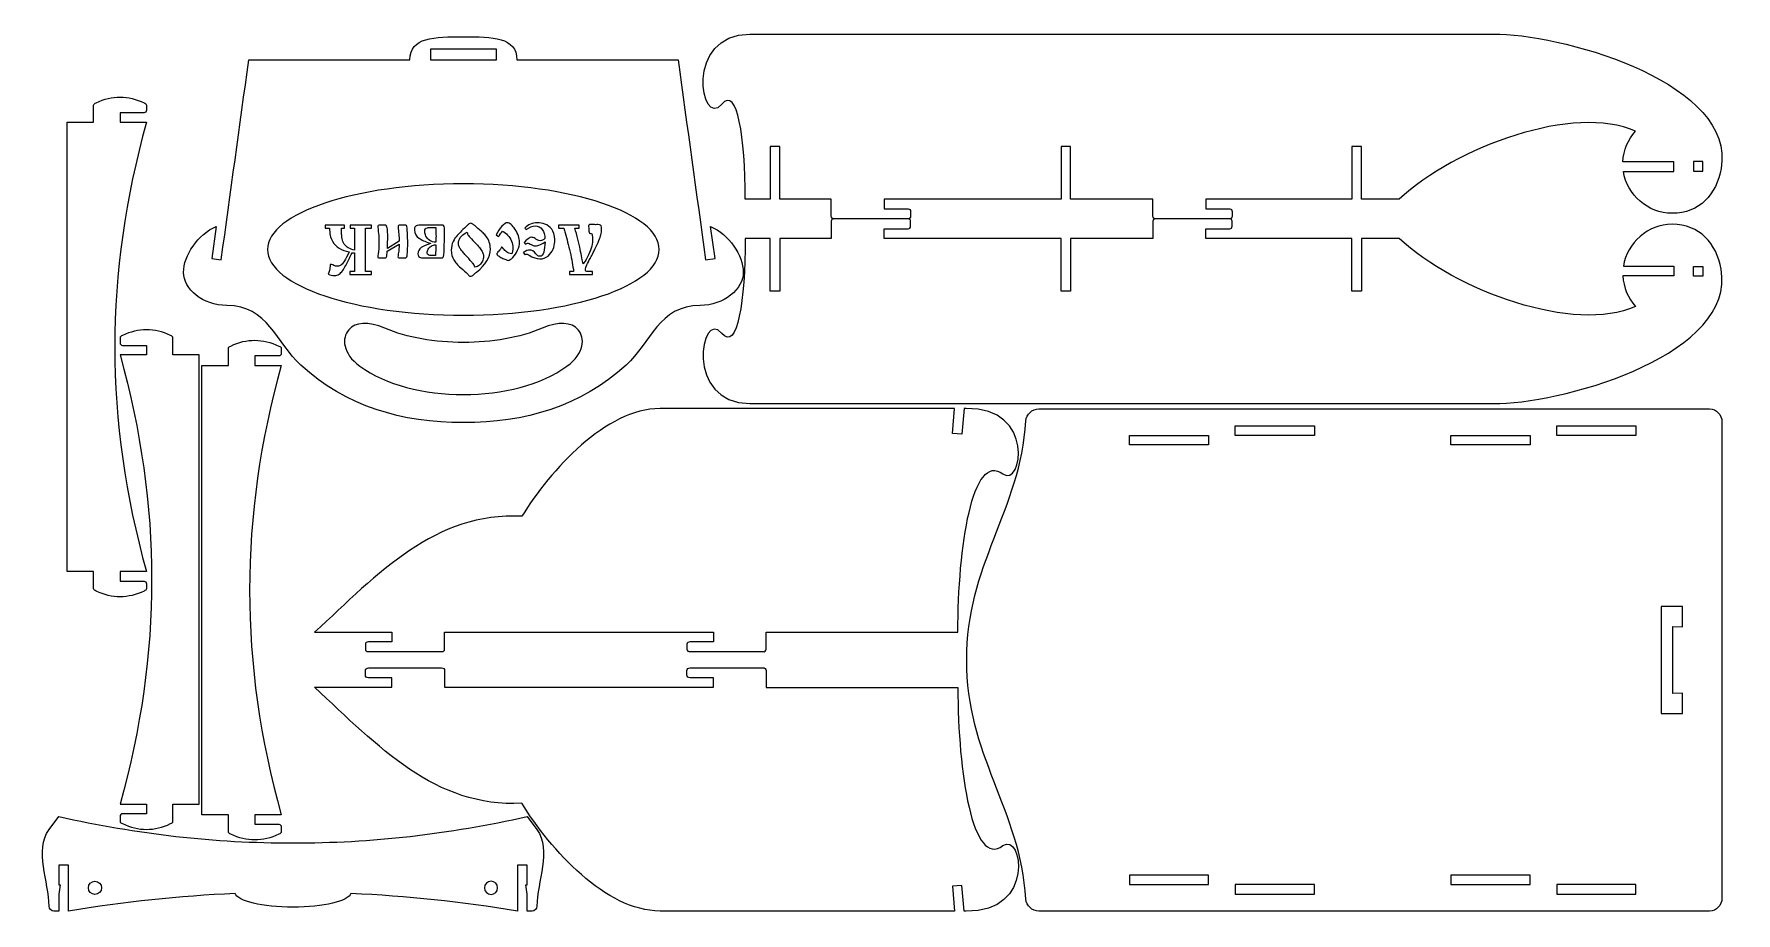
# Model space of a CAD drawing. Header units: centimetres. Extents: x -37.3 to 27.1, y -15.3 to 17.9.
import ezdxf

# ---------------------------------------------------------------- set-up
doc = ezdxf.new("R2010")
doc.units = ezdxf.units.CM
doc.header["$MEASUREMENT"] = 0
doc.layers.add('layer 1', color=7, linetype='Continuous')

msp = doc.modelspace()

# ---------------------------------------------------------------- linework, layer by layer
at = {"layer": 'layer 1', "color": 240, "lineweight": 9}
for points, knots in [([(-29.18952, 16.95086), (-29.53694, 14.42991), (-29.88438, 11.90894), (-30.23182, 9.38801), (-30.23182, 9.38801), (-30.23182, 9.38801), (-30.58846, 9.43715), (-30.58846, 9.43715), (-30.58846, 9.43715), (-30.58846, 9.43715), (-30.42197, 10.64517), (-30.42197, 10.64517), (-30.42197, 10.64517), (-31.10748, 10.36367), (-31.65976, 9.53778), (-31.65976, 8.91247), (-31.65976, 8.91247), (-31.65976, 8.28716), (-30.92687, 7.66187), (-30.02315, 7.66187), (-30.02315, 7.66187), (-28.47059, 7.66187), (-28.14708, 6.24784), (-27.22319, 5.40659), (-27.22319, 5.40659), (-25.51089, 3.84742), (-23.38787, 3.21712), (-21.06836, 3.23744), (-21.06836, 3.23744), (-18.74885, 3.21712), (-16.62583, 3.84742), (-14.91353, 5.40659), (-14.91353, 5.40659), (-13.98964, 6.24784), (-13.66613, 7.66187), (-12.11357, 7.66187), (-12.11357, 7.66187), (-11.20985, 7.66187), (-10.47696, 8.28717), (-10.47696, 8.91247), (-10.47696, 8.91247), (-10.47696, 9.53777), (-11.02925, 10.36369), (-11.71476, 10.64519), (-11.71476, 10.64519), (-11.71476, 10.64519), (-11.54827, 9.43717), (-11.54827, 9.43717), (-11.54827, 9.43717), (-11.54827, 9.43717), (-11.9049, 9.38801), (-11.9049, 9.38801), (-11.9049, 9.38801), (-12.25234, 11.90894), (-12.59978, 14.42991), (-12.9472, 16.95086), (-12.9472, 16.95086), (-12.9472, 16.95086), (-19.04644, 16.95086), (-19.04644, 16.95086), (-19.04644, 16.95086), (-19.04644, 17.81034), (-19.96758, 17.82483), (-21.06836, 17.82483), (-21.06836, 17.82483), (-22.16914, 17.82483), (-23.09028, 17.81137), (-23.09028, 16.95086), (-23.09028, 16.95086), (-23.09028, 16.95086), (-29.18952, 16.95086), (-29.18952, 16.95086)], [0, 0, 0, 0, 0.05263158, 0.05263158, 0.05263158, 0.05263158, 0.10526316, 0.10526316, 0.10526316, 0.10526316, 0.15789474, 0.15789474, 0.15789474, 0.15789474, 0.21052632, 0.21052632, 0.21052632, 0.21052632, 0.26315789, 0.26315789, 0.26315789, 0.26315789, 0.31578947, 0.31578947, 0.31578947, 0.31578947, 0.36842105, 0.36842105, 0.36842105, 0.36842105, 0.42105263, 0.42105263, 0.42105263, 0.42105263, 0.47368421, 0.47368421, 0.47368421, 0.47368421, 0.52631579, 0.52631579, 0.52631579, 0.52631579, 0.57894737, 0.57894737, 0.57894737, 0.57894737, 0.63157895, 0.63157895, 0.63157895, 0.63157895, 0.68421053, 0.68421053, 0.68421053, 0.68421053, 0.73684211, 0.73684211, 0.73684211, 0.73684211, 0.78947368, 0.78947368, 0.78947368, 0.78947368, 0.84210526, 0.84210526, 0.84210526, 0.84210526, 0.89473684, 0.89473684, 0.89473684, 0.89473684, 1, 1, 1, 1]), ([(-22.31836, 16.95086), (-22.31836, 16.95086), (-22.31836, 17.35086), (-22.31836, 17.35086), (-22.31836, 17.35086), (-22.31836, 17.35086), (-19.81836, 17.35086), (-19.81836, 17.35086), (-19.81836, 17.35086), (-19.81836, 17.35086), (-19.81836, 16.95086), (-19.81836, 16.95086), (-19.81836, 16.95086), (-19.81836, 16.95086), (-22.31836, 16.95086), (-22.31836, 16.95086)], [0, 0, 0, 0, 0.2, 0.2, 0.2, 0.2, 0.4, 0.4, 0.4, 0.4, 0.6, 0.6, 0.6, 0.6, 1, 1, 1, 1]), ([(-21.06836, 6.26316), (-19.99879, 6.26316), (-18.9292, 6.44269), (-18.09309, 6.80169), (-18.09309, 6.80169), (-17.4622, 7.07258), (-16.97638, 7.03087), (-16.72828, 6.74283), (-16.72828, 6.74283), (-16.46417, 6.43623), (-16.47749, 5.8587), (-17.15061, 5.36455), (-17.15061, 5.36455), (-18.12065, 4.65246), (-19.59451, 4.2964), (-21.06836, 4.2964), (-21.06836, 4.2964), (-22.54221, 4.2964), (-24.01607, 4.65246), (-24.98611, 5.36455), (-24.98611, 5.36455), (-25.65923, 5.8587), (-25.67255, 6.43623), (-25.40844, 6.74283), (-25.40844, 6.74283), (-25.16034, 7.03087), (-24.67453, 7.07259), (-24.04363, 6.80169), (-24.04363, 6.80169), (-23.20751, 6.44268), (-22.13793, 6.26316), (-21.06836, 6.26316)], [0, 0, 0, 0, 0.11111111, 0.11111111, 0.11111111, 0.11111111, 0.22222222, 0.22222222, 0.22222222, 0.22222222, 0.33333333, 0.33333333, 0.33333333, 0.33333333, 0.44444444, 0.44444444, 0.44444444, 0.44444444, 0.55555556, 0.55555556, 0.55555556, 0.55555556, 0.66666667, 0.66666667, 0.66666667, 0.66666667, 0.77777778, 0.77777778, 0.77777778, 0.77777778, 1, 1, 1, 1])]:
    msp.add_open_spline(points, degree=3, knots=knots, dxfattribs=at)
at = {"layer": 'layer 1', "color": 140, "lineweight": 9}
for points, knots in [([(22.82518, 12.73093), (22.9633, 11.83403), (23.75854, 11.14585), (24.66625, 11.14585), (24.66625, 11.14585), (25.71225, 11.14585), (26.34949, 11.86988), (26.52087, 12.83768), (26.52087, 12.83768), (27.08412, 16.01835), (20.82367, 17.8368), (18.14564, 17.92471), (18.14564, 17.92471), (18.14564, 17.92471), (-10.22675, 17.92499), (-10.22675, 17.92499), (-10.22675, 17.92499), (-12.7262, 17.92499), (-12.08849, 14.30924), (-11.28871, 15.26842), (-11.28871, 15.26842), (-10.70714, 15.96591), (-10.40615, 14.03149), (-10.40295, 11.67795), (-10.40295, 11.67795), (-10.40295, 11.67795), (-9.45859, 11.67795), (-9.45859, 11.67795), (-9.45859, 11.67795), (-9.45859, 11.67795), (-9.45859, 13.67795), (-9.45859, 13.67795), (-9.45859, 13.67795), (-9.45859, 13.67795), (-9.09859, 13.67795), (-9.09859, 13.67795), (-9.09859, 13.67795), (-9.09859, 13.67795), (-9.09859, 11.67795), (-9.09859, 11.67795), (-9.09859, 11.67795), (-9.09859, 11.67795), (-7.14918, 11.67795), (-7.14918, 11.67795), (-7.14918, 11.67795), (-7.14918, 11.67795), (-7.14918, 11.03045), (-7.14918, 11.03045), (-7.14918, 11.03045), (-7.14918, 10.97957), (-7.10756, 10.93795), (-7.05668, 10.93795), (-7.05668, 10.93795), (-7.05668, 10.93795), (-4.24168, 10.93795), (-4.24168, 10.93795), (-4.24168, 10.93795), (-4.1908, 10.93795), (-4.14918, 10.97957), (-4.14918, 11.03045), (-4.14918, 11.03045), (-4.14918, 11.03045), (-4.14918, 11.21544), (-4.14918, 11.21544), (-4.14918, 11.21544), (-4.14918, 11.26632), (-4.1908, 11.31794), (-4.24168, 11.31794), (-4.24168, 11.31794), (-4.24168, 11.31794), (-5.14918, 11.31794), (-5.14918, 11.31794), (-5.14918, 11.31794), (-5.14918, 11.31794), (-5.14918, 11.67795), (-5.14918, 11.67795), (-5.14918, 11.67795), (-5.14918, 11.67795), (1.5465, 11.67795), (1.5465, 11.67795), (1.5465, 11.67795), (1.5465, 11.67795), (1.5465, 13.67795), (1.5465, 13.67795), (1.5465, 13.67795), (1.5465, 13.67795), (1.9065, 13.67795), (1.9065, 13.67795), (1.9065, 13.67795), (1.9065, 13.67795), (1.9065, 11.67795), (1.9065, 11.67795), (1.9065, 11.67795), (1.9065, 11.67795), (5.02082, 11.67795), (5.02082, 11.67795), (5.02082, 11.67795), (5.02082, 11.67795), (5.02082, 11.03045), (5.02082, 11.03045), (5.02082, 11.03045), (5.02082, 10.97957), (5.06244, 10.93795), (5.11332, 10.93795), (5.11332, 10.93795), (5.11332, 10.93795), (7.92832, 10.93795), (7.92832, 10.93795), (7.92832, 10.93795), (7.9792, 10.93795), (8.02082, 10.97957), (8.02082, 11.03045), (8.02082, 11.03045), (8.02082, 11.03045), (8.02082, 11.21544), (8.02082, 11.21544), (8.02082, 11.21544), (8.02082, 11.26632), (7.9792, 11.31794), (7.92832, 11.31794), (7.92832, 11.31794), (7.92832, 11.31794), (7.02082, 11.31794), (7.02082, 11.31794), (7.02082, 11.31794), (7.02082, 11.31794), (7.02082, 11.67795), (7.02082, 11.67795), (7.02082, 11.67795), (7.02082, 11.67795), (12.55462, 11.67795), (12.55462, 11.67795), (12.55462, 11.67795), (12.55462, 11.67795), (12.55462, 13.67795), (12.55462, 13.67795), (12.55462, 13.67795), (12.55462, 13.67795), (12.91462, 13.67795), (12.91462, 13.67795), (12.91462, 13.67795), (12.91462, 13.67795), (12.91462, 11.67795), (12.91462, 11.67795), (12.91462, 11.67795), (12.91462, 11.67795), (14.33486, 11.67795), (14.33486, 11.67795), (14.33486, 11.67795), (16.47398, 13.66754), (20.98989, 15.30212), (23.27919, 14.25061), (23.27919, 14.25061), (23.00299, 13.94246), (22.82787, 13.53185), (22.80622, 13.09093), (22.80622, 13.09093), (22.80622, 13.09093), (24.73657, 13.09093), (24.73657, 13.09093), (24.73657, 13.09093), (24.73657, 13.09093), (24.73657, 12.73093), (24.73657, 12.73093), (24.73657, 12.73093), (24.73657, 12.73093), (22.82518, 12.73093), (22.82518, 12.73093)], [0, 0, 0, 0, 0.02325581, 0.02325581, 0.02325581, 0.02325581, 0.04651163, 0.04651163, 0.04651163, 0.04651163, 0.06976744, 0.06976744, 0.06976744, 0.06976744, 0.09302326, 0.09302326, 0.09302326, 0.09302326, 0.11627907, 0.11627907, 0.11627907, 0.11627907, 0.13953488, 0.13953488, 0.13953488, 0.13953488, 0.1627907, 0.1627907, 0.1627907, 0.1627907, 0.18604651, 0.18604651, 0.18604651, 0.18604651, 0.20930233, 0.20930233, 0.20930233, 0.20930233, 0.23255814, 0.23255814, 0.23255814, 0.23255814, 0.25581395, 0.25581395, 0.25581395, 0.25581395, 0.27906977, 0.27906977, 0.27906977, 0.27906977, 0.30232558, 0.30232558, 0.30232558, 0.30232558, 0.3255814, 0.3255814, 0.3255814, 0.3255814, 0.34883721, 0.34883721, 0.34883721, 0.34883721, 0.37209302, 0.37209302, 0.37209302, 0.37209302, 0.39534884, 0.39534884, 0.39534884, 0.39534884, 0.41860465, 0.41860465, 0.41860465, 0.41860465, 0.44186047, 0.44186047, 0.44186047, 0.44186047, 0.46511628, 0.46511628, 0.46511628, 0.46511628, 0.48837209, 0.48837209, 0.48837209, 0.48837209, 0.51162791, 0.51162791, 0.51162791, 0.51162791, 0.53488372, 0.53488372, 0.53488372, 0.53488372, 0.55813953, 0.55813953, 0.55813953, 0.55813953, 0.58139535, 0.58139535, 0.58139535, 0.58139535, 0.60465116, 0.60465116, 0.60465116, 0.60465116, 0.62790698, 0.62790698, 0.62790698, 0.62790698, 0.65116279, 0.65116279, 0.65116279, 0.65116279, 0.6744186, 0.6744186, 0.6744186, 0.6744186, 0.69767442, 0.69767442, 0.69767442, 0.69767442, 0.72093023, 0.72093023, 0.72093023, 0.72093023, 0.74418605, 0.74418605, 0.74418605, 0.74418605, 0.76744186, 0.76744186, 0.76744186, 0.76744186, 0.79069767, 0.79069767, 0.79069767, 0.79069767, 0.81395349, 0.81395349, 0.81395349, 0.81395349, 0.8372093, 0.8372093, 0.8372093, 0.8372093, 0.86046512, 0.86046512, 0.86046512, 0.86046512, 0.88372093, 0.88372093, 0.88372093, 0.88372093, 0.90697674, 0.90697674, 0.90697674, 0.90697674, 0.93023256, 0.93023256, 0.93023256, 0.93023256, 0.95348837, 0.95348837, 0.95348837, 0.95348837, 1, 1, 1, 1]), ([(25.8329, 12.74093), (25.8329, 12.74093), (25.4729, 12.74093), (25.4729, 12.74093), (25.4729, 12.74093), (25.4729, 12.74093), (25.4729, 13.10093), (25.4729, 13.10093), (25.4729, 13.10093), (25.4729, 13.10093), (25.8329, 13.10093), (25.8329, 13.10093), (25.8329, 13.10093), (25.8329, 13.10093), (25.8329, 12.74093), (25.8329, 12.74093)], [0, 0, 0, 0, 0.2, 0.2, 0.2, 0.2, 0.4, 0.4, 0.4, 0.4, 0.6, 0.6, 0.6, 0.6, 1, 1, 1, 1])]:
    msp.add_open_spline(points, degree=3, knots=knots, dxfattribs=at)
at = {"layer": 'layer 1', "color": 114, "lineweight": 9}
for points, knots in [([(-33.06214, 14.58765), (-33.06214, 14.58765), (-34.06206, 14.58765), (-34.06206, 14.58765), (-34.06206, 14.58765), (-34.06206, 14.58765), (-34.06206, 14.94765), (-34.06206, 14.94765), (-34.06206, 14.94765), (-34.06206, 14.94765), (-33.15464, 14.94767), (-33.15464, 14.94767), (-33.15464, 14.94767), (-33.10379, 14.94767), (-33.06206, 14.99461), (-33.06206, 15.04549), (-33.06206, 15.04549), (-33.06206, 15.04549), (-33.06206, 15.23049), (-33.06206, 15.23049), (-33.06206, 15.23049), (-33.06206, 15.28137), (-33.10842, 15.30156), (-33.15456, 15.32299), (-33.15456, 15.32299), (-33.75955, 15.60409), (-34.36454, 15.62221), (-34.96955, 15.32299), (-34.96955, 15.32299), (-35.01515, 15.30044), (-35.06205, 15.28137), (-35.06205, 15.23049), (-35.06205, 15.23049), (-35.06205, 15.23049), (-35.06206, 14.58765), (-35.06206, 14.58765), (-35.06206, 14.58765), (-35.06206, 14.58765), (-36.06205, 14.58765), (-36.06205, 14.58765), (-36.06205, 14.58765), (-36.06205, 14.58765), (-36.06205, -2.40327), (-36.06205, -2.40327), (-36.06205, -2.40327), (-36.06205, -2.40327), (-35.06206, -2.40327), (-35.06206, -2.40327), (-35.06206, -2.40327), (-35.06206, -2.40327), (-35.06205, -3.04611), (-35.06205, -3.04611), (-35.06205, -3.04611), (-35.06205, -3.09699), (-35.0153, -3.11635), (-34.96955, -3.13861), (-34.96955, -3.13861), (-34.36455, -3.43297), (-33.75954, -3.42392), (-33.15456, -3.13861), (-33.15456, -3.13861), (-33.10855, -3.11691), (-33.06206, -3.09699), (-33.06206, -3.04611), (-33.06206, -3.04611), (-33.06206, -3.04611), (-33.06206, -2.86111), (-33.06206, -2.86111), (-33.06206, -2.86111), (-33.06206, -2.81024), (-33.10369, -2.76325), (-33.15456, -2.76325), (-33.15456, -2.76325), (-33.15456, -2.76325), (-34.06206, -2.76325), (-34.06206, -2.76325), (-34.06206, -2.76325), (-34.06206, -2.76325), (-34.06206, -2.40327), (-34.06206, -2.40327), (-34.06206, -2.40327), (-34.06206, -2.40327), (-33.06205, -2.40361), (-33.06205, -2.40361), (-33.06205, -2.40361), (-34.66124, 3.31886), (-34.65455, 8.86076), (-33.06214, 14.58765)], [0, 0, 0, 0, 0.04347826, 0.04347826, 0.04347826, 0.04347826, 0.08695652, 0.08695652, 0.08695652, 0.08695652, 0.13043478, 0.13043478, 0.13043478, 0.13043478, 0.17391304, 0.17391304, 0.17391304, 0.17391304, 0.2173913, 0.2173913, 0.2173913, 0.2173913, 0.26086957, 0.26086957, 0.26086957, 0.26086957, 0.30434783, 0.30434783, 0.30434783, 0.30434783, 0.34782609, 0.34782609, 0.34782609, 0.34782609, 0.39130435, 0.39130435, 0.39130435, 0.39130435, 0.43478261, 0.43478261, 0.43478261, 0.43478261, 0.47826087, 0.47826087, 0.47826087, 0.47826087, 0.52173913, 0.52173913, 0.52173913, 0.52173913, 0.56521739, 0.56521739, 0.56521739, 0.56521739, 0.60869565, 0.60869565, 0.60869565, 0.60869565, 0.65217391, 0.65217391, 0.65217391, 0.65217391, 0.69565217, 0.69565217, 0.69565217, 0.69565217, 0.73913043, 0.73913043, 0.73913043, 0.73913043, 0.7826087, 0.7826087, 0.7826087, 0.7826087, 0.82608696, 0.82608696, 0.82608696, 0.82608696, 0.86956522, 0.86956522, 0.86956522, 0.86956522, 0.91304348, 0.91304348, 0.91304348, 0.91304348, 1, 1, 1, 1]), ([(-34.06196, 5.79232), (-34.06196, 5.79232), (-33.06204, 5.79232), (-33.06204, 5.79232), (-33.06204, 5.79232), (-33.06204, 5.79232), (-33.06204, 6.15232), (-33.06204, 6.15232), (-33.06204, 6.15232), (-33.06204, 6.15232), (-33.96946, 6.15234), (-33.96946, 6.15234), (-33.96946, 6.15234), (-34.02031, 6.15234), (-34.06204, 6.19928), (-34.06204, 6.25016), (-34.06204, 6.25016), (-34.06204, 6.25016), (-34.06204, 6.43516), (-34.06204, 6.43516), (-34.06204, 6.43516), (-34.06204, 6.48604), (-34.01568, 6.50623), (-33.96954, 6.52766), (-33.96954, 6.52766), (-33.36455, 6.80876), (-32.75956, 6.82688), (-32.15455, 6.52766), (-32.15455, 6.52766), (-32.10895, 6.50511), (-32.06205, 6.48604), (-32.06205, 6.43516), (-32.06205, 6.43516), (-32.06205, 6.43516), (-32.06204, 5.79232), (-32.06204, 5.79232), (-32.06204, 5.79232), (-32.06204, 5.79232), (-31.06205, 5.79232), (-31.06205, 5.79232), (-31.06205, 5.79232), (-31.06205, 5.79232), (-31.06205, -11.1986), (-31.06205, -11.1986), (-31.06205, -11.1986), (-31.06205, -11.1986), (-32.06204, -11.1986), (-32.06204, -11.1986), (-32.06204, -11.1986), (-32.06204, -11.1986), (-32.06205, -11.84144), (-32.06205, -11.84144), (-32.06205, -11.84144), (-32.06205, -11.89232), (-32.1088, -11.91168), (-32.15455, -11.93394), (-32.15455, -11.93394), (-32.75955, -12.2283), (-33.36456, -12.21925), (-33.96954, -11.93394), (-33.96954, -11.93394), (-34.01555, -11.91224), (-34.06204, -11.89232), (-34.06204, -11.84144), (-34.06204, -11.84144), (-34.06204, -11.84144), (-34.06204, -11.65644), (-34.06204, -11.65644), (-34.06204, -11.65644), (-34.06204, -11.60557), (-34.02041, -11.55858), (-33.96954, -11.55858), (-33.96954, -11.55858), (-33.96954, -11.55858), (-33.06204, -11.55858), (-33.06204, -11.55858), (-33.06204, -11.55858), (-33.06204, -11.55858), (-33.06204, -11.1986), (-33.06204, -11.1986), (-33.06204, -11.1986), (-33.06204, -11.1986), (-34.06205, -11.19894), (-34.06205, -11.19894), (-34.06205, -11.19894), (-32.46286, -5.47647), (-32.46955, 0.06543), (-34.06196, 5.79232)], [0, 0, 0, 0, 0.04347826, 0.04347826, 0.04347826, 0.04347826, 0.08695652, 0.08695652, 0.08695652, 0.08695652, 0.13043478, 0.13043478, 0.13043478, 0.13043478, 0.17391304, 0.17391304, 0.17391304, 0.17391304, 0.2173913, 0.2173913, 0.2173913, 0.2173913, 0.26086957, 0.26086957, 0.26086957, 0.26086957, 0.30434783, 0.30434783, 0.30434783, 0.30434783, 0.34782609, 0.34782609, 0.34782609, 0.34782609, 0.39130435, 0.39130435, 0.39130435, 0.39130435, 0.43478261, 0.43478261, 0.43478261, 0.43478261, 0.47826087, 0.47826087, 0.47826087, 0.47826087, 0.52173913, 0.52173913, 0.52173913, 0.52173913, 0.56521739, 0.56521739, 0.56521739, 0.56521739, 0.60869565, 0.60869565, 0.60869565, 0.60869565, 0.65217391, 0.65217391, 0.65217391, 0.65217391, 0.69565217, 0.69565217, 0.69565217, 0.69565217, 0.73913043, 0.73913043, 0.73913043, 0.73913043, 0.7826087, 0.7826087, 0.7826087, 0.7826087, 0.82608696, 0.82608696, 0.82608696, 0.82608696, 0.86956522, 0.86956522, 0.86956522, 0.86956522, 0.91304348, 0.91304348, 0.91304348, 0.91304348, 1, 1, 1, 1]), ([(-27.96214, 5.39232), (-27.96214, 5.39232), (-28.96206, 5.39232), (-28.96206, 5.39232), (-28.96206, 5.39232), (-28.96206, 5.39232), (-28.96206, 5.75232), (-28.96206, 5.75232), (-28.96206, 5.75232), (-28.96206, 5.75232), (-28.05464, 5.75234), (-28.05464, 5.75234), (-28.05464, 5.75234), (-28.00379, 5.75234), (-27.96206, 5.79928), (-27.96206, 5.85016), (-27.96206, 5.85016), (-27.96206, 5.85016), (-27.96206, 6.03516), (-27.96206, 6.03516), (-27.96206, 6.03516), (-27.96206, 6.08604), (-28.00842, 6.10623), (-28.05456, 6.12766), (-28.05456, 6.12766), (-28.65955, 6.40876), (-29.26454, 6.42688), (-29.86955, 6.12766), (-29.86955, 6.12766), (-29.91515, 6.10511), (-29.96205, 6.08604), (-29.96205, 6.03516), (-29.96205, 6.03516), (-29.96205, 6.03516), (-29.96206, 5.39232), (-29.96206, 5.39232), (-29.96206, 5.39232), (-29.96206, 5.39232), (-30.96205, 5.39232), (-30.96205, 5.39232), (-30.96205, 5.39232), (-30.96205, 5.39232), (-30.96205, -11.5986), (-30.96205, -11.5986), (-30.96205, -11.5986), (-30.96205, -11.5986), (-29.96206, -11.5986), (-29.96206, -11.5986), (-29.96206, -11.5986), (-29.96206, -11.5986), (-29.96205, -12.24144), (-29.96205, -12.24144), (-29.96205, -12.24144), (-29.96205, -12.29232), (-29.9153, -12.31168), (-29.86955, -12.33394), (-29.86955, -12.33394), (-29.26455, -12.6283), (-28.65954, -12.61925), (-28.05456, -12.33394), (-28.05456, -12.33394), (-28.00855, -12.31224), (-27.96206, -12.29232), (-27.96206, -12.24144), (-27.96206, -12.24144), (-27.96206, -12.24144), (-27.96206, -12.05644), (-27.96206, -12.05644), (-27.96206, -12.05644), (-27.96206, -12.00557), (-28.00369, -11.95858), (-28.05456, -11.95858), (-28.05456, -11.95858), (-28.05456, -11.95858), (-28.96206, -11.95858), (-28.96206, -11.95858), (-28.96206, -11.95858), (-28.96206, -11.95858), (-28.96206, -11.5986), (-28.96206, -11.5986), (-28.96206, -11.5986), (-28.96206, -11.5986), (-27.96205, -11.59894), (-27.96205, -11.59894), (-27.96205, -11.59894), (-29.56124, -5.87647), (-29.55455, -0.33457), (-27.96214, 5.39232)], [0, 0, 0, 0, 0.04347826, 0.04347826, 0.04347826, 0.04347826, 0.08695652, 0.08695652, 0.08695652, 0.08695652, 0.13043478, 0.13043478, 0.13043478, 0.13043478, 0.17391304, 0.17391304, 0.17391304, 0.17391304, 0.2173913, 0.2173913, 0.2173913, 0.2173913, 0.26086957, 0.26086957, 0.26086957, 0.26086957, 0.30434783, 0.30434783, 0.30434783, 0.30434783, 0.34782609, 0.34782609, 0.34782609, 0.34782609, 0.39130435, 0.39130435, 0.39130435, 0.39130435, 0.43478261, 0.43478261, 0.43478261, 0.43478261, 0.47826087, 0.47826087, 0.47826087, 0.47826087, 0.52173913, 0.52173913, 0.52173913, 0.52173913, 0.56521739, 0.56521739, 0.56521739, 0.56521739, 0.60869565, 0.60869565, 0.60869565, 0.60869565, 0.65217391, 0.65217391, 0.65217391, 0.65217391, 0.69565217, 0.69565217, 0.69565217, 0.69565217, 0.73913043, 0.73913043, 0.73913043, 0.73913043, 0.7826087, 0.7826087, 0.7826087, 0.7826087, 0.82608696, 0.82608696, 0.82608696, 0.82608696, 0.86956522, 0.86956522, 0.86956522, 0.86956522, 0.91304348, 0.91304348, 0.91304348, 0.91304348, 1, 1, 1, 1]), ([(-19.02156, -15.24068), (-19.02156, -15.24068), (-19.02156, -13.50908), (-19.02156, -13.50908), (-19.02156, -13.50908), (-19.02156, -13.50908), (-18.66155, -13.50908), (-18.66155, -13.50908), (-18.66155, -13.50908), (-18.66155, -13.50908), (-18.66156, -14.24541), (-18.66156, -14.24541), (-18.66156, -14.24541), (-18.66156, -14.24541), (-18.70294, -14.24541), (-18.70294, -14.24541), (-18.70294, -14.24541), (-18.70294, -14.24541), (-18.66156, -14.6054), (-18.66156, -14.6054), (-18.66156, -14.6054), (-18.66156, -14.6054), (-18.66155, -15.24069), (-18.66155, -15.24069), (-18.66155, -15.24069), (-18.66155, -15.24069), (-18.47156, -15.24068), (-18.47156, -15.24068), (-18.47156, -15.24068), (-18.3694, -15.24068), (-18.28656, -15.15784), (-18.28656, -15.05568), (-18.28656, -15.05568), (-18.28656, -14.1396), (-17.71798, -12.92683), (-18.28656, -12.16154), (-18.28656, -12.16154), (-18.28656, -12.16154), (-18.65655, -11.66355), (-18.65655, -11.66355), (-18.65655, -11.66355), (-21.60787, -12.32593), (-24.57, -12.67439), (-27.51702, -12.65959), (-27.51702, -12.65959), (-30.46404, -12.67439), (-33.42617, -12.32593), (-36.37749, -11.66355), (-36.37749, -11.66355), (-36.37749, -11.66355), (-36.74748, -12.16154), (-36.74748, -12.16154), (-36.74748, -12.16154), (-37.31606, -12.92683), (-36.74748, -14.1396), (-36.74748, -15.05568), (-36.74748, -15.05568), (-36.74748, -15.15784), (-36.66464, -15.24068), (-36.56248, -15.24068), (-36.56248, -15.24068), (-36.56248, -15.24068), (-36.37249, -15.24069), (-36.37249, -15.24069), (-36.37249, -15.24069), (-36.37249, -15.24069), (-36.37248, -14.6054), (-36.37248, -14.6054), (-36.37248, -14.6054), (-36.37248, -14.6054), (-36.3311, -14.24541), (-36.3311, -14.24541), (-36.3311, -14.24541), (-36.3311, -14.24541), (-36.37248, -14.24541), (-36.37248, -14.24541), (-36.37248, -14.24541), (-36.37248, -14.24541), (-36.37249, -13.50908), (-36.37249, -13.50908), (-36.37249, -13.50908), (-36.37249, -13.50908), (-36.01248, -13.50908), (-36.01248, -13.50908), (-36.01248, -13.50908), (-36.01248, -13.50908), (-36.01248, -15.24068), (-36.01248, -15.24068), (-36.01248, -15.24068), (-33.91261, -14.88971), (-31.80903, -14.6689), (-29.71169, -14.57791), (-29.71169, -14.57791), (-29.61614, -14.86509), (-28.66994, -15.09066), (-27.51702, -15.09066), (-27.51702, -15.09066), (-26.3641, -15.09066), (-25.4179, -14.86509), (-25.32235, -14.57791), (-25.32235, -14.57791), (-23.22501, -14.6689), (-21.12143, -14.88971), (-19.02156, -15.24068)], [0, 0, 0, 0, 0.03703704, 0.03703704, 0.03703704, 0.03703704, 0.07407407, 0.07407407, 0.07407407, 0.07407407, 0.11111111, 0.11111111, 0.11111111, 0.11111111, 0.14814815, 0.14814815, 0.14814815, 0.14814815, 0.18518519, 0.18518519, 0.18518519, 0.18518519, 0.22222222, 0.22222222, 0.22222222, 0.22222222, 0.25925926, 0.25925926, 0.25925926, 0.25925926, 0.2962963, 0.2962963, 0.2962963, 0.2962963, 0.33333333, 0.33333333, 0.33333333, 0.33333333, 0.37037037, 0.37037037, 0.37037037, 0.37037037, 0.40740741, 0.40740741, 0.40740741, 0.40740741, 0.44444444, 0.44444444, 0.44444444, 0.44444444, 0.48148148, 0.48148148, 0.48148148, 0.48148148, 0.51851852, 0.51851852, 0.51851852, 0.51851852, 0.55555556, 0.55555556, 0.55555556, 0.55555556, 0.59259259, 0.59259259, 0.59259259, 0.59259259, 0.62962963, 0.62962963, 0.62962963, 0.62962963, 0.66666667, 0.66666667, 0.66666667, 0.66666667, 0.7037037, 0.7037037, 0.7037037, 0.7037037, 0.74074074, 0.74074074, 0.74074074, 0.74074074, 0.77777778, 0.77777778, 0.77777778, 0.77777778, 0.81481481, 0.81481481, 0.81481481, 0.81481481, 0.85185185, 0.85185185, 0.85185185, 0.85185185, 0.88888889, 0.88888889, 0.88888889, 0.88888889, 0.92592593, 0.92592593, 0.92592593, 0.92592593, 1, 1, 1, 1]), ([(-35.2614, -14.35968), (-35.2614, -14.49773), (-35.14945, -14.60968), (-35.0114, -14.60968), (-35.0114, -14.60968), (-34.87335, -14.60968), (-34.7614, -14.49773), (-34.7614, -14.35968), (-34.7614, -14.35968), (-34.7614, -14.22163), (-34.87335, -14.10968), (-35.0114, -14.10968), (-35.0114, -14.10968), (-35.14945, -14.10968), (-35.2614, -14.22163), (-35.2614, -14.35968)], [0, 0, 0, 0, 0.2, 0.2, 0.2, 0.2, 0.4, 0.4, 0.4, 0.4, 0.6, 0.6, 0.6, 0.6, 1, 1, 1, 1]), ([(-19.77264, -14.35968), (-19.77264, -14.49773), (-19.88459, -14.60968), (-20.02264, -14.60968), (-20.02264, -14.60968), (-20.16069, -14.60968), (-20.27264, -14.49773), (-20.27264, -14.35968), (-20.27264, -14.35968), (-20.27264, -14.22163), (-20.16069, -14.10968), (-20.02264, -14.10968), (-20.02264, -14.10968), (-19.88459, -14.10968), (-19.77264, -14.22163), (-19.77264, -14.35968)], [0, 0, 0, 0, 0.2, 0.2, 0.2, 0.2, 0.4, 0.4, 0.4, 0.4, 0.6, 0.6, 0.6, 0.6, 1, 1, 1, 1])]:
    msp.add_open_spline(points, degree=3, knots=knots, dxfattribs=at)
at = {"layer": 'layer 1', "color": 250, "lineweight": 9}
for points, knots in [([(-28.47853, 9.77714), (-28.47853, 11.14846), (-25.16019, 12.26055), (-21.06836, 12.26055), (-21.06836, 12.26055), (-16.97652, 12.26055), (-13.65818, 11.14846), (-13.65818, 9.77714), (-13.65818, 9.77714), (-13.65818, 8.40582), (-16.97652, 7.29373), (-21.06836, 7.29373), (-21.06836, 7.29373), (-25.16019, 7.29373), (-28.47853, 8.40582), (-28.47853, 9.77714)], [0, 0, 0, 0, 0.2, 0.2, 0.2, 0.2, 0.4, 0.4, 0.4, 0.4, 0.6, 0.6, 0.6, 0.6, 1, 1, 1, 1]), ([(-25.18626, 9.6577), (-25.18626, 9.6577), (-25.28439, 9.6577), (-25.28439, 9.6577), (-25.28439, 9.6577), (-25.28439, 9.6577), (-25.32169, 9.58355), (-25.32169, 9.58355), (-25.32169, 9.58355), (-25.33946, 9.54891), (-25.35366, 9.5165), (-25.36432, 9.48719), (-25.36432, 9.48719), (-25.37853, 9.45877), (-25.38874, 9.43746), (-25.3954, 9.42458), (-25.3954, 9.42458), (-25.40206, 9.41126), (-25.4105, 9.39395), (-25.42027, 9.37263), (-25.42027, 9.37263), (-25.45135, 9.31047), (-25.48509, 9.24298), (-25.5215, 9.17016), (-25.5215, 9.17016), (-25.55836, 9.09734), (-25.59654, 9.0334), (-25.63651, 8.97834), (-25.63651, 8.97834), (-25.67691, 8.92328), (-25.72265, 8.87932), (-25.77416, 8.8469), (-25.77416, 8.8469), (-25.82567, 8.81405), (-25.88427, 8.79762), (-25.95043, 8.79762), (-25.95043, 8.79762), (-26.03347, 8.79762), (-26.11206, 8.81361), (-26.18533, 8.84558), (-26.18533, 8.84558), (-26.15202, 8.93171), (-26.13382, 8.98145), (-26.12982, 8.99521), (-26.12982, 8.99521), (-26.12583, 9.00897), (-26.12227, 9.03784), (-26.11828, 9.08268), (-26.11828, 9.08268), (-26.11295, 9.12709), (-26.11028, 9.16972), (-26.11028, 9.20968), (-26.11028, 9.20968), (-26.11028, 9.20968), (-26.057, 9.20968), (-26.057, 9.20968), (-26.057, 9.20968), (-26.02548, 9.19857), (-25.99706, 9.18703), (-25.97175, 9.17549), (-25.97175, 9.17549), (-25.92868, 9.15417), (-25.88073, 9.14352), (-25.82833, 9.14352), (-25.82833, 9.14352), (-25.77593, 9.14352), (-25.7302, 9.16128), (-25.68979, 9.1968), (-25.68979, 9.1968), (-25.64983, 9.23232), (-25.60987, 9.28516), (-25.56946, 9.35487), (-25.56946, 9.35487), (-25.5295, 9.42414), (-25.47089, 9.53515), (-25.39362, 9.68745), (-25.39362, 9.68745), (-25.5366, 9.72031), (-25.66048, 9.7656), (-25.76616, 9.82421), (-25.76616, 9.82421), (-25.87184, 9.88282), (-25.95887, 9.97385), (-26.02814, 10.09684), (-26.02814, 10.09684), (-26.09741, 10.22028), (-26.13337, 10.38413), (-26.13693, 10.58838), (-26.13693, 10.58838), (-26.13693, 10.58838), (-26.29722, 10.58838), (-26.29722, 10.58838), (-26.29722, 10.58838), (-26.29722, 10.58838), (-26.29722, 10.70028), (-26.29722, 10.70028), (-26.29722, 10.70028), (-26.29722, 10.70028), (-25.57257, 10.70028), (-25.57257, 10.70028), (-25.57257, 10.70028), (-25.57257, 10.70028), (-25.57257, 10.58838), (-25.57257, 10.58838), (-25.57257, 10.58838), (-25.57257, 10.58838), (-25.67603, 10.58838), (-25.67603, 10.58838), (-25.67603, 10.58838), (-25.67913, 10.52089), (-25.68091, 10.47293), (-25.68091, 10.44452), (-25.68091, 10.44452), (-25.68091, 10.34505), (-25.67336, 10.25802), (-25.65738, 10.18298), (-25.65738, 10.18298), (-25.64139, 10.10795), (-25.61475, 10.04134), (-25.57701, 9.98317), (-25.57701, 9.98317), (-25.53927, 9.925), (-25.4882, 9.87616), (-25.42337, 9.83753), (-25.42337, 9.83753), (-25.35855, 9.79846), (-25.27951, 9.76959), (-25.18626, 9.75139), (-25.18626, 9.75139), (-25.18626, 9.75139), (-25.18626, 10.58838), (-25.18626, 10.58838), (-25.18626, 10.58838), (-25.18626, 10.58838), (-25.35144, 10.58838), (-25.35144, 10.58838), (-25.35144, 10.58838), (-25.35144, 10.58838), (-25.35144, 10.70028), (-25.35144, 10.70028), (-25.35144, 10.70028), (-25.35144, 10.70028), (-24.55219, 10.70028), (-24.55219, 10.70028), (-24.55219, 10.70028), (-24.55219, 10.70028), (-24.55219, 10.58838), (-24.55219, 10.58838), (-24.55219, 10.58838), (-24.55219, 10.58838), (-24.77332, 10.58838), (-24.77332, 10.58838), (-24.77332, 10.58838), (-24.77332, 10.58838), (-24.77332, 8.94681), (-24.77332, 8.94681), (-24.77332, 8.94681), (-24.77332, 8.94681), (-24.55219, 8.94681), (-24.55219, 8.94681), (-24.55219, 8.94681), (-24.55219, 8.94681), (-24.55219, 8.83536), (-24.55219, 8.83536), (-24.55219, 8.83536), (-24.55219, 8.83536), (-25.36965, 8.83536), (-25.36965, 8.83536), (-25.36965, 8.83536), (-25.36965, 8.83536), (-25.36965, 8.94681), (-25.36965, 8.94681), (-25.36965, 8.94681), (-25.36965, 8.94681), (-25.18626, 8.94681), (-25.18626, 8.94681), (-25.18626, 8.94681), (-25.18626, 8.94681), (-25.18626, 9.6577), (-25.18626, 9.6577)], [0, 0, 0, 0, 0.02173913, 0.02173913, 0.02173913, 0.02173913, 0.04347826, 0.04347826, 0.04347826, 0.04347826, 0.06521739, 0.06521739, 0.06521739, 0.06521739, 0.08695652, 0.08695652, 0.08695652, 0.08695652, 0.10869565, 0.10869565, 0.10869565, 0.10869565, 0.13043478, 0.13043478, 0.13043478, 0.13043478, 0.15217391, 0.15217391, 0.15217391, 0.15217391, 0.17391304, 0.17391304, 0.17391304, 0.17391304, 0.19565217, 0.19565217, 0.19565217, 0.19565217, 0.2173913, 0.2173913, 0.2173913, 0.2173913, 0.23913043, 0.23913043, 0.23913043, 0.23913043, 0.26086957, 0.26086957, 0.26086957, 0.26086957, 0.2826087, 0.2826087, 0.2826087, 0.2826087, 0.30434783, 0.30434783, 0.30434783, 0.30434783, 0.32608696, 0.32608696, 0.32608696, 0.32608696, 0.34782609, 0.34782609, 0.34782609, 0.34782609, 0.36956522, 0.36956522, 0.36956522, 0.36956522, 0.39130435, 0.39130435, 0.39130435, 0.39130435, 0.41304348, 0.41304348, 0.41304348, 0.41304348, 0.43478261, 0.43478261, 0.43478261, 0.43478261, 0.45652174, 0.45652174, 0.45652174, 0.45652174, 0.47826087, 0.47826087, 0.47826087, 0.47826087, 0.5, 0.5, 0.5, 0.5, 0.52173913, 0.52173913, 0.52173913, 0.52173913, 0.54347826, 0.54347826, 0.54347826, 0.54347826, 0.56521739, 0.56521739, 0.56521739, 0.56521739, 0.58695652, 0.58695652, 0.58695652, 0.58695652, 0.60869565, 0.60869565, 0.60869565, 0.60869565, 0.63043478, 0.63043478, 0.63043478, 0.63043478, 0.65217391, 0.65217391, 0.65217391, 0.65217391, 0.67391304, 0.67391304, 0.67391304, 0.67391304, 0.69565217, 0.69565217, 0.69565217, 0.69565217, 0.7173913, 0.7173913, 0.7173913, 0.7173913, 0.73913043, 0.73913043, 0.73913043, 0.73913043, 0.76086957, 0.76086957, 0.76086957, 0.76086957, 0.7826087, 0.7826087, 0.7826087, 0.7826087, 0.80434783, 0.80434783, 0.80434783, 0.80434783, 0.82608696, 0.82608696, 0.82608696, 0.82608696, 0.84782609, 0.84782609, 0.84782609, 0.84782609, 0.86956522, 0.86956522, 0.86956522, 0.86956522, 0.89130435, 0.89130435, 0.89130435, 0.89130435, 0.91304348, 0.91304348, 0.91304348, 0.91304348, 0.93478261, 0.93478261, 0.93478261, 0.93478261, 0.95652174, 0.95652174, 0.95652174, 0.95652174, 1, 1, 1, 1]), ([(-23.49941, 9.98095), (-23.49941, 9.98095), (-23.95275, 9.71143), (-23.95275, 9.71143), (-23.95275, 9.71143), (-23.95853, 9.61285), (-23.96297, 9.55158), (-23.96608, 9.52715), (-23.96608, 9.52715), (-23.96874, 9.50318), (-23.9754, 9.48586), (-23.98562, 9.47609), (-23.98562, 9.47609), (-23.99583, 9.46588), (-24.01492, 9.46099), (-24.04289, 9.46099), (-24.04289, 9.46099), (-24.04289, 9.46099), (-24.27423, 9.46099), (-24.27423, 9.46099), (-24.27423, 9.46099), (-24.29776, 9.46099), (-24.30976, 9.4752), (-24.30976, 9.50407), (-24.30976, 9.50407), (-24.30976, 9.51383), (-24.30487, 9.55024), (-24.29599, 9.6133), (-24.29599, 9.6133), (-24.27467, 9.73674), (-24.26402, 9.85929), (-24.26402, 9.98095), (-24.26402, 9.98095), (-24.26402, 10.1972), (-24.27823, 10.41121), (-24.30709, 10.62302), (-24.30709, 10.62302), (-24.30709, 10.65099), (-24.30132, 10.67097), (-24.28977, 10.68251), (-24.28977, 10.68251), (-24.27823, 10.6945), (-24.24848, 10.70028), (-24.20052, 10.70028), (-24.20052, 10.70028), (-24.20052, 10.70028), (-24.04289, 10.70028), (-24.04289, 10.70028), (-24.04289, 10.70028), (-24.01936, 10.70028), (-23.99938, 10.69095), (-23.98428, 10.6723), (-23.98428, 10.6723), (-23.96874, 10.65366), (-23.95631, 10.61325), (-23.94743, 10.55153), (-23.94743, 10.55153), (-23.9381, 10.48981), (-23.93366, 10.39834), (-23.93366, 10.27667), (-23.93366, 10.27667), (-23.93366, 10.12837), (-23.9381, 9.97651), (-23.94743, 9.8211), (-23.94743, 9.8211), (-23.94743, 9.8211), (-23.49941, 10.09018), (-23.49941, 10.09018), (-23.49941, 10.09018), (-23.50473, 10.2749), (-23.5185, 10.45251), (-23.54159, 10.62302), (-23.54159, 10.62302), (-23.54159, 10.65099), (-23.53582, 10.67097), (-23.52427, 10.68251), (-23.52427, 10.68251), (-23.51317, 10.6945), (-23.48298, 10.70028), (-23.43502, 10.70028), (-23.43502, 10.70028), (-23.43502, 10.70028), (-23.27828, 10.70028), (-23.27828, 10.70028), (-23.27828, 10.70028), (-23.25386, 10.70028), (-23.23521, 10.69362), (-23.22322, 10.68029), (-23.22322, 10.68029), (-23.21123, 10.66653), (-23.20368, 10.63856), (-23.20102, 10.59637), (-23.20102, 10.59637), (-23.19791, 10.524), (-23.19436, 10.46805), (-23.18992, 10.42853), (-23.18992, 10.42853), (-23.18148, 10.29977), (-23.17704, 10.15412), (-23.17704, 9.99116), (-23.17704, 9.99116), (-23.17704, 9.8735), (-23.17926, 9.7767), (-23.1837, 9.69988), (-23.1837, 9.69988), (-23.1877, 9.62306), (-23.19391, 9.56845), (-23.2019, 9.53559), (-23.2019, 9.53559), (-23.2099, 9.50318), (-23.21922, 9.48275), (-23.22988, 9.47387), (-23.22988, 9.47387), (-23.24009, 9.46544), (-23.2543, 9.46099), (-23.2725, 9.46099), (-23.2725, 9.46099), (-23.2725, 9.46099), (-23.51006, 9.46099), (-23.51006, 9.46099), (-23.51006, 9.46099), (-23.5327, 9.46099), (-23.54425, 9.4752), (-23.54425, 9.50407), (-23.54425, 9.50407), (-23.54425, 9.51161), (-23.53981, 9.54802), (-23.53138, 9.6133), (-23.53138, 9.6133), (-23.51006, 9.74962), (-23.49941, 9.87216), (-23.49941, 9.98095)], [0, 0, 0, 0, 0.02941176, 0.02941176, 0.02941176, 0.02941176, 0.05882353, 0.05882353, 0.05882353, 0.05882353, 0.08823529, 0.08823529, 0.08823529, 0.08823529, 0.11764706, 0.11764706, 0.11764706, 0.11764706, 0.14705882, 0.14705882, 0.14705882, 0.14705882, 0.17647059, 0.17647059, 0.17647059, 0.17647059, 0.20588235, 0.20588235, 0.20588235, 0.20588235, 0.23529412, 0.23529412, 0.23529412, 0.23529412, 0.26470588, 0.26470588, 0.26470588, 0.26470588, 0.29411765, 0.29411765, 0.29411765, 0.29411765, 0.32352941, 0.32352941, 0.32352941, 0.32352941, 0.35294118, 0.35294118, 0.35294118, 0.35294118, 0.38235294, 0.38235294, 0.38235294, 0.38235294, 0.41176471, 0.41176471, 0.41176471, 0.41176471, 0.44117647, 0.44117647, 0.44117647, 0.44117647, 0.47058824, 0.47058824, 0.47058824, 0.47058824, 0.5, 0.5, 0.5, 0.5, 0.52941176, 0.52941176, 0.52941176, 0.52941176, 0.55882353, 0.55882353, 0.55882353, 0.55882353, 0.58823529, 0.58823529, 0.58823529, 0.58823529, 0.61764706, 0.61764706, 0.61764706, 0.61764706, 0.64705882, 0.64705882, 0.64705882, 0.64705882, 0.67647059, 0.67647059, 0.67647059, 0.67647059, 0.70588235, 0.70588235, 0.70588235, 0.70588235, 0.73529412, 0.73529412, 0.73529412, 0.73529412, 0.76470588, 0.76470588, 0.76470588, 0.76470588, 0.79411765, 0.79411765, 0.79411765, 0.79411765, 0.82352941, 0.82352941, 0.82352941, 0.82352941, 0.85294118, 0.85294118, 0.85294118, 0.85294118, 0.88235294, 0.88235294, 0.88235294, 0.88235294, 0.91176471, 0.91176471, 0.91176471, 0.91176471, 0.94117647, 0.94117647, 0.94117647, 0.94117647, 1, 1, 1, 1]), ([(-21.89557, 9.46099), (-21.89557, 9.46099), (-22.53409, 9.46099), (-22.53409, 9.46099), (-22.53409, 9.46099), (-22.62556, 9.46099), (-22.69039, 9.47032), (-22.72946, 9.48852), (-22.72946, 9.48852), (-22.76809, 9.50673), (-22.78763, 9.54802), (-22.78763, 9.6133), (-22.78763, 9.6133), (-22.78763, 9.71231), (-22.74589, 9.79002), (-22.66285, 9.8473), (-22.66285, 9.8473), (-22.57938, 9.90413), (-22.46216, 9.95609), (-22.31074, 10.00226), (-22.31074, 10.00226), (-22.31074, 10.00226), (-22.31074, 10.01781), (-22.31074, 10.01781), (-22.31074, 10.01781), (-22.45994, 10.05377), (-22.59936, 10.11194), (-22.72901, 10.19186), (-22.72901, 10.19186), (-22.85823, 10.27179), (-22.92305, 10.38191), (-22.92305, 10.52222), (-22.92305, 10.52222), (-22.92305, 10.57506), (-22.91284, 10.61458), (-22.89198, 10.64033), (-22.89198, 10.64033), (-22.87155, 10.66653), (-22.84535, 10.68296), (-22.81294, 10.69007), (-22.81294, 10.69007), (-22.78052, 10.69672), (-22.73745, 10.70028), (-22.68373, 10.70028), (-22.68373, 10.70028), (-22.68373, 10.70028), (-21.86894, 10.70028), (-21.86894, 10.70028), (-21.86894, 10.70028), (-21.84585, 10.70028), (-21.82853, 10.69406), (-21.81654, 10.68207), (-21.81654, 10.68207), (-21.80455, 10.67008), (-21.79567, 10.64211), (-21.7899, 10.59904), (-21.7899, 10.59904), (-21.78413, 10.55597), (-21.78102, 10.49203), (-21.78102, 10.40677), (-21.78102, 10.40677), (-21.78102, 10.33973), (-21.78191, 10.28467), (-21.78368, 10.2416), (-21.78368, 10.2416), (-21.78945, 10.01337), (-21.79345, 9.85707), (-21.79656, 9.77315), (-21.79656, 9.77315), (-21.79966, 9.68878), (-21.80455, 9.62262), (-21.81121, 9.57467), (-21.81121, 9.57467), (-21.81787, 9.52715), (-21.82719, 9.49608), (-21.83919, 9.48231), (-21.83919, 9.48231), (-21.85117, 9.4681), (-21.86982, 9.46099), (-21.89557, 9.46099)], [0, 0, 0, 0, 0.04761905, 0.04761905, 0.04761905, 0.04761905, 0.0952381, 0.0952381, 0.0952381, 0.0952381, 0.14285714, 0.14285714, 0.14285714, 0.14285714, 0.19047619, 0.19047619, 0.19047619, 0.19047619, 0.23809524, 0.23809524, 0.23809524, 0.23809524, 0.28571429, 0.28571429, 0.28571429, 0.28571429, 0.33333333, 0.33333333, 0.33333333, 0.33333333, 0.38095238, 0.38095238, 0.38095238, 0.38095238, 0.42857143, 0.42857143, 0.42857143, 0.42857143, 0.47619048, 0.47619048, 0.47619048, 0.47619048, 0.52380952, 0.52380952, 0.52380952, 0.52380952, 0.57142857, 0.57142857, 0.57142857, 0.57142857, 0.61904762, 0.61904762, 0.61904762, 0.61904762, 0.66666667, 0.66666667, 0.66666667, 0.66666667, 0.71428571, 0.71428571, 0.71428571, 0.71428571, 0.76190476, 0.76190476, 0.76190476, 0.76190476, 0.80952381, 0.80952381, 0.80952381, 0.80952381, 0.85714286, 0.85714286, 0.85714286, 0.85714286, 0.9047619, 0.9047619, 0.9047619, 0.9047619, 1, 1, 1, 1]), ([(-22.11359, 10.60437), (-22.11448, 10.60437), (-22.13624, 10.60525), (-22.17931, 10.60703), (-22.17931, 10.60703), (-22.22194, 10.60881), (-22.25613, 10.60969), (-22.28143, 10.60969), (-22.28143, 10.60969), (-22.34671, 10.60969), (-22.396, 10.60703), (-22.42974, 10.60126), (-22.42974, 10.60126), (-22.46349, 10.59549), (-22.48924, 10.58172), (-22.507, 10.55908), (-22.507, 10.55908), (-22.52521, 10.53687), (-22.53409, 10.50135), (-22.53409, 10.45251), (-22.53409, 10.45251), (-22.53409, 10.40056), (-22.51766, 10.34372), (-22.4848, 10.28156), (-22.4848, 10.28156), (-22.45194, 10.21939), (-22.4031, 10.16611), (-22.33872, 10.12171), (-22.33872, 10.12171), (-22.27433, 10.07775), (-22.1984, 10.05555), (-22.11093, 10.05555), (-22.11093, 10.05555), (-22.11093, 10.05644), (-22.11004, 10.0853), (-22.10827, 10.14258), (-22.10827, 10.14258), (-22.10649, 10.19986), (-22.1056, 10.2447), (-22.1056, 10.27667), (-22.1056, 10.27667), (-22.1056, 10.34061), (-22.10827, 10.44984), (-22.11359, 10.60437)], [0, 0, 0, 0, 0.08333333, 0.08333333, 0.08333333, 0.08333333, 0.16666667, 0.16666667, 0.16666667, 0.16666667, 0.25, 0.25, 0.25, 0.25, 0.33333333, 0.33333333, 0.33333333, 0.33333333, 0.41666667, 0.41666667, 0.41666667, 0.41666667, 0.5, 0.5, 0.5, 0.5, 0.58333333, 0.58333333, 0.58333333, 0.58333333, 0.66666667, 0.66666667, 0.66666667, 0.66666667, 0.75, 0.75, 0.75, 0.75, 0.83333333, 0.83333333, 0.83333333, 0.83333333, 1, 1, 1, 1]), ([(-20.80549, 8.76343), (-20.82237, 8.76343), (-20.83657, 8.76876), (-20.84767, 8.77986), (-20.84767, 8.77986), (-20.85878, 8.79096), (-20.88231, 8.81583), (-20.91738, 8.85401), (-20.91738, 8.85401), (-20.97644, 8.9144), (-21.06081, 8.99299), (-21.17048, 9.08846), (-21.17048, 9.08846), (-21.2846, 9.18836), (-21.37296, 9.28782), (-21.43468, 9.38729), (-21.43468, 9.38729), (-21.4964, 9.4863), (-21.52748, 9.60886), (-21.52748, 9.7545), (-21.52748, 9.7545), (-21.52748, 9.87882), (-21.50484, 9.98761), (-21.45954, 10.0813), (-21.45954, 10.0813), (-21.41425, 10.17499), (-21.36363, 10.25092), (-21.30858, 10.30909), (-21.30858, 10.30909), (-21.25307, 10.3677), (-21.14073, 10.47826), (-20.97067, 10.64211), (-20.97067, 10.64211), (-20.9205, 10.69228), (-20.88319, 10.72647), (-20.85922, 10.74513), (-20.85922, 10.74513), (-20.8348, 10.76333), (-20.81259, 10.77265), (-20.79217, 10.77265), (-20.79217, 10.77265), (-20.77352, 10.77265), (-20.74821, 10.76066), (-20.71535, 10.73713), (-20.71535, 10.73713), (-20.68249, 10.7136), (-20.61767, 10.66076), (-20.52042, 10.57817), (-20.52042, 10.57817), (-20.4254, 10.49558), (-20.35924, 10.43741), (-20.32194, 10.40278), (-20.32194, 10.40278), (-20.28465, 10.36859), (-20.24335, 10.32108), (-20.19806, 10.26024), (-20.19806, 10.26024), (-20.15277, 10.19986), (-20.11681, 10.13148), (-20.08972, 10.0551), (-20.08972, 10.0551), (-20.06263, 9.97873), (-20.04887, 9.89303), (-20.04887, 9.79712), (-20.04887, 9.79712), (-20.04887, 9.48764), (-20.22293, 9.1968), (-20.57105, 8.92328), (-20.57105, 8.92328), (-20.62255, 8.88287), (-20.66074, 8.84957), (-20.6856, 8.8247), (-20.6856, 8.8247), (-20.7229, 8.78386), (-20.76287, 8.76343), (-20.80549, 8.76343)], [0, 0, 0, 0, 0.05, 0.05, 0.05, 0.05, 0.1, 0.1, 0.1, 0.1, 0.15, 0.15, 0.15, 0.15, 0.2, 0.2, 0.2, 0.2, 0.25, 0.25, 0.25, 0.25, 0.3, 0.3, 0.3, 0.3, 0.35, 0.35, 0.35, 0.35, 0.4, 0.4, 0.4, 0.4, 0.45, 0.45, 0.45, 0.45, 0.5, 0.5, 0.5, 0.5, 0.55, 0.55, 0.55, 0.55, 0.6, 0.6, 0.6, 0.6, 0.65, 0.65, 0.65, 0.65, 0.7, 0.7, 0.7, 0.7, 0.75, 0.75, 0.75, 0.75, 0.8, 0.8, 0.8, 0.8, 0.85, 0.85, 0.85, 0.85, 0.9, 0.9, 0.9, 0.9, 1, 1, 1, 1]), ([(-20.62965, 9.1151), (-20.56661, 9.12398), (-20.51066, 9.1484), (-20.46137, 9.18881), (-20.46137, 9.18881), (-20.41208, 9.22921), (-20.37389, 9.27806), (-20.34726, 9.33534), (-20.34726, 9.33534), (-20.32017, 9.39261), (-20.30685, 9.44989), (-20.30685, 9.50673), (-20.30685, 9.50673), (-20.30685, 9.54891), (-20.31573, 9.59243), (-20.33304, 9.63772), (-20.33304, 9.63772), (-20.35036, 9.68301), (-20.37567, 9.73096), (-20.40986, 9.78114), (-20.40986, 9.78114), (-20.44361, 9.83131), (-20.48401, 9.88327), (-20.53152, 9.9361), (-20.53152, 9.9361), (-20.57859, 9.98894), (-20.63809, 10.05111), (-20.70958, 10.12215), (-20.70958, 10.12215), (-20.79617, 10.20741), (-20.853, 10.26824), (-20.8792, 10.30421), (-20.8792, 10.30421), (-20.9054, 10.34017), (-20.92094, 10.38146), (-20.92582, 10.42853), (-20.92582, 10.42853), (-21.00264, 10.39878), (-21.07501, 10.34949), (-21.14162, 10.27978), (-21.14162, 10.27978), (-21.20867, 10.21007), (-21.2473, 10.13725), (-21.25884, 10.06088), (-21.25884, 10.06088), (-21.25884, 10.06088), (-21.25884, 9.97029), (-21.25884, 9.97029), (-21.25884, 9.97029), (-21.25307, 9.93433), (-21.23975, 9.89703), (-21.21844, 9.8584), (-21.21844, 9.8584), (-21.19712, 9.81933), (-21.17181, 9.78159), (-21.14295, 9.74428), (-21.14295, 9.74428), (-21.11409, 9.70699), (-21.0799, 9.66614), (-21.04127, 9.62262), (-21.04127, 9.62262), (-21.00264, 9.57866), (-20.95691, 9.5276), (-20.90406, 9.46988), (-20.90406, 9.46988), (-20.85656, 9.41659), (-20.81615, 9.37219), (-20.78284, 9.33534), (-20.78284, 9.33534), (-20.74954, 9.29848), (-20.72334, 9.26829), (-20.70425, 9.24475), (-20.70425, 9.24475), (-20.68516, 9.22078), (-20.67006, 9.19902), (-20.6594, 9.17993), (-20.6594, 9.17993), (-20.6483, 9.16039), (-20.63809, 9.13907), (-20.62965, 9.1151)], [0, 0, 0, 0, 0.04761905, 0.04761905, 0.04761905, 0.04761905, 0.0952381, 0.0952381, 0.0952381, 0.0952381, 0.14285714, 0.14285714, 0.14285714, 0.14285714, 0.19047619, 0.19047619, 0.19047619, 0.19047619, 0.23809524, 0.23809524, 0.23809524, 0.23809524, 0.28571429, 0.28571429, 0.28571429, 0.28571429, 0.33333333, 0.33333333, 0.33333333, 0.33333333, 0.38095238, 0.38095238, 0.38095238, 0.38095238, 0.42857143, 0.42857143, 0.42857143, 0.42857143, 0.47619048, 0.47619048, 0.47619048, 0.47619048, 0.52380952, 0.52380952, 0.52380952, 0.52380952, 0.57142857, 0.57142857, 0.57142857, 0.57142857, 0.61904762, 0.61904762, 0.61904762, 0.61904762, 0.66666667, 0.66666667, 0.66666667, 0.66666667, 0.71428571, 0.71428571, 0.71428571, 0.71428571, 0.76190476, 0.76190476, 0.76190476, 0.76190476, 0.80952381, 0.80952381, 0.80952381, 0.80952381, 0.85714286, 0.85714286, 0.85714286, 0.85714286, 0.9047619, 0.9047619, 0.9047619, 0.9047619, 1, 1, 1, 1]), ([(-19.73983, 10.26336), (-19.73983, 10.26336), (-19.82774, 10.33262), (-19.82774, 10.33262), (-19.82774, 10.33262), (-19.7678, 10.45872), (-19.69542, 10.56618), (-19.61061, 10.65632), (-19.61061, 10.65632), (-19.52536, 10.74601), (-19.45609, 10.79086), (-19.40192, 10.79086), (-19.40192, 10.79086), (-19.36107, 10.79086), (-19.31445, 10.76777), (-19.26205, 10.72159), (-19.26205, 10.72159), (-19.20966, 10.67541), (-19.15859, 10.61413), (-19.10931, 10.53732), (-19.10931, 10.53732), (-19.06002, 10.4605), (-19.02006, 10.37969), (-18.98942, 10.29443), (-18.98942, 10.29443), (-18.95878, 10.20963), (-18.94324, 10.13059), (-18.94324, 10.05821), (-18.94324, 10.05821), (-18.94324, 9.95786), (-18.96899, 9.85396), (-19.02006, 9.7465), (-19.02006, 9.7465), (-19.07112, 9.63905), (-19.13151, 9.54936), (-19.20166, 9.47698), (-19.20166, 9.47698), (-19.27138, 9.4046), (-19.3291, 9.3682), (-19.37528, 9.3682), (-19.37528, 9.3682), (-19.38949, 9.3682), (-19.42057, 9.37707), (-19.46808, 9.39528), (-19.46808, 9.39528), (-19.51559, 9.41304), (-19.56533, 9.4348), (-19.61683, 9.46011), (-19.61683, 9.46011), (-19.66789, 9.48542), (-19.7123, 9.5125), (-19.74871, 9.54048), (-19.74871, 9.54048), (-19.78556, 9.56889), (-19.80377, 9.59376), (-19.80377, 9.61596), (-19.80377, 9.61596), (-19.80377, 9.63283), (-19.7789, 9.66747), (-19.72873, 9.71987), (-19.72873, 9.71987), (-19.69676, 9.75361), (-19.67544, 9.77759), (-19.66523, 9.79313), (-19.66523, 9.79313), (-19.65502, 9.80822), (-19.64525, 9.82421), (-19.63548, 9.84108), (-19.63548, 9.84108), (-19.62571, 9.85796), (-19.61772, 9.86639), (-19.61195, 9.86639), (-19.61195, 9.86639), (-19.60307, 9.86639), (-19.58442, 9.84685), (-19.55555, 9.80778), (-19.55555, 9.80778), (-19.52048, 9.7616), (-19.48007, 9.72075), (-19.43433, 9.68612), (-19.43433, 9.68612), (-19.3886, 9.65149), (-19.32422, 9.62573), (-19.24163, 9.60841), (-19.24163, 9.60841), (-19.21099, 9.67013), (-19.19589, 9.7474), (-19.19589, 9.83975), (-19.19589, 9.83975), (-19.19589, 9.92145), (-19.2141, 10.00582), (-19.25095, 10.09329), (-19.25095, 10.09329), (-19.28736, 10.18032), (-19.3362, 10.25802), (-19.39748, 10.32596), (-19.39748, 10.32596), (-19.45831, 10.3939), (-19.52181, 10.44052), (-19.58752, 10.46627), (-19.58752, 10.46627), (-19.62882, 10.42453), (-19.66701, 10.37569), (-19.70208, 10.3193), (-19.70208, 10.3193), (-19.70519, 10.31442), (-19.71008, 10.30687), (-19.71629, 10.29621), (-19.71629, 10.29621), (-19.72296, 10.286), (-19.73095, 10.2749), (-19.73983, 10.26336)], [0, 0, 0, 0, 0.03448276, 0.03448276, 0.03448276, 0.03448276, 0.06896552, 0.06896552, 0.06896552, 0.06896552, 0.10344828, 0.10344828, 0.10344828, 0.10344828, 0.13793103, 0.13793103, 0.13793103, 0.13793103, 0.17241379, 0.17241379, 0.17241379, 0.17241379, 0.20689655, 0.20689655, 0.20689655, 0.20689655, 0.24137931, 0.24137931, 0.24137931, 0.24137931, 0.27586207, 0.27586207, 0.27586207, 0.27586207, 0.31034483, 0.31034483, 0.31034483, 0.31034483, 0.34482759, 0.34482759, 0.34482759, 0.34482759, 0.37931034, 0.37931034, 0.37931034, 0.37931034, 0.4137931, 0.4137931, 0.4137931, 0.4137931, 0.44827586, 0.44827586, 0.44827586, 0.44827586, 0.48275862, 0.48275862, 0.48275862, 0.48275862, 0.51724138, 0.51724138, 0.51724138, 0.51724138, 0.55172414, 0.55172414, 0.55172414, 0.55172414, 0.5862069, 0.5862069, 0.5862069, 0.5862069, 0.62068966, 0.62068966, 0.62068966, 0.62068966, 0.65517241, 0.65517241, 0.65517241, 0.65517241, 0.68965517, 0.68965517, 0.68965517, 0.68965517, 0.72413793, 0.72413793, 0.72413793, 0.72413793, 0.75862069, 0.75862069, 0.75862069, 0.75862069, 0.79310345, 0.79310345, 0.79310345, 0.79310345, 0.82758621, 0.82758621, 0.82758621, 0.82758621, 0.86206897, 0.86206897, 0.86206897, 0.86206897, 0.89655172, 0.89655172, 0.89655172, 0.89655172, 0.93103448, 0.93103448, 0.93103448, 0.93103448, 1, 1, 1, 1]), ([(-18.73499, 9.58177), (-18.73499, 9.58177), (-18.8047, 9.66436), (-18.8047, 9.66436), (-18.8047, 9.66436), (-18.70879, 9.72652), (-18.6262, 9.75761), (-18.55694, 9.75761), (-18.55694, 9.75761), (-18.48278, 9.75761), (-18.40553, 9.71143), (-18.32515, 9.61907), (-18.32515, 9.61907), (-18.29496, 9.58488), (-18.27099, 9.55957), (-18.25278, 9.54358), (-18.25278, 9.54358), (-18.23457, 9.52805), (-18.21282, 9.52005), (-18.18662, 9.52005), (-18.18662, 9.52005), (-18.10492, 9.52005), (-18.05119, 9.572), (-18.02544, 9.67635), (-18.02544, 9.67635), (-17.99968, 9.78025), (-17.98503, 9.91035), (-17.98104, 10.06665), (-17.98104, 10.06665), (-18.02366, 10.03335), (-18.08183, 10.00004), (-18.15598, 9.96585), (-18.15598, 9.96585), (-18.23013, 9.93211), (-18.29008, 9.91479), (-18.33581, 9.91479), (-18.33581, 9.91479), (-18.37, 9.91479), (-18.40197, 9.92012), (-18.43128, 9.93033), (-18.43128, 9.93033), (-18.46547, 9.94321), (-18.50054, 9.96053), (-18.53651, 9.98273), (-18.53651, 9.98273), (-18.57204, 10.00448), (-18.59867, 10.01559), (-18.61555, 10.01559), (-18.61555, 10.01559), (-18.65196, 10.01559), (-18.6857, 10.00182), (-18.71679, 9.97341), (-18.71679, 9.97341), (-18.71679, 9.97341), (-18.77007, 10.04489), (-18.77007, 10.04489), (-18.77007, 10.04489), (-18.72655, 10.09507), (-18.67727, 10.1408), (-18.6231, 10.18076), (-18.6231, 10.18076), (-18.59468, 10.20208), (-18.57159, 10.21717), (-18.55472, 10.22605), (-18.55472, 10.22605), (-18.5374, 10.23493), (-18.51431, 10.23938), (-18.48456, 10.23938), (-18.48456, 10.23938), (-18.44593, 10.23938), (-18.40463, 10.22428), (-18.35979, 10.19453), (-18.35979, 10.19453), (-18.3145, 10.16389), (-18.27853, 10.14214), (-18.25189, 10.13014), (-18.25189, 10.13014), (-18.2248, 10.11816), (-18.19505, 10.11194), (-18.16264, 10.11194), (-18.16264, 10.11194), (-18.10181, 10.11194), (-18.04231, 10.1377), (-17.9837, 10.1892), (-17.9837, 10.1892), (-17.9837, 10.3273), (-18.017, 10.44185), (-18.08361, 10.53243), (-18.08361, 10.53243), (-18.15021, 10.62346), (-18.24034, 10.66875), (-18.35446, 10.66875), (-18.35446, 10.66875), (-18.45525, 10.66875), (-18.56982, 10.62257), (-18.69814, 10.53022), (-18.69814, 10.53022), (-18.69814, 10.53022), (-18.74876, 10.58616), (-18.74876, 10.58616), (-18.74876, 10.58616), (-18.62221, 10.72248), (-18.46236, 10.79086), (-18.26921, 10.79086), (-18.26921, 10.79086), (-18.17685, 10.79086), (-18.08183, 10.7731), (-17.98458, 10.73802), (-17.98458, 10.73802), (-17.8869, 10.7025), (-17.80165, 10.63767), (-17.72882, 10.54353), (-17.72882, 10.54353), (-17.656, 10.44896), (-17.61604, 10.32108), (-17.6085, 10.15989), (-17.6085, 10.15989), (-17.6085, 10.15989), (-17.6085, 10.06887), (-17.6085, 10.06887), (-17.6085, 10.06887), (-17.61382, 9.97873), (-17.63691, 9.88371), (-17.67821, 9.78469), (-17.67821, 9.78469), (-17.7195, 9.68523), (-17.78211, 9.60042), (-17.86692, 9.52982), (-17.86692, 9.52982), (-17.95129, 9.45922), (-18.05519, 9.42414), (-18.17818, 9.42414), (-18.17818, 9.42414), (-18.3034, 9.42414), (-18.4366, 9.46854), (-18.57825, 9.5578), (-18.57825, 9.5578), (-18.61999, 9.58755), (-18.65285, 9.60264), (-18.67638, 9.60264), (-18.67638, 9.60264), (-18.69947, 9.60264), (-18.71901, 9.59554), (-18.73499, 9.58177)], [0, 0, 0, 0, 0.02702703, 0.02702703, 0.02702703, 0.02702703, 0.05405405, 0.05405405, 0.05405405, 0.05405405, 0.08108108, 0.08108108, 0.08108108, 0.08108108, 0.10810811, 0.10810811, 0.10810811, 0.10810811, 0.13513514, 0.13513514, 0.13513514, 0.13513514, 0.16216216, 0.16216216, 0.16216216, 0.16216216, 0.18918919, 0.18918919, 0.18918919, 0.18918919, 0.21621622, 0.21621622, 0.21621622, 0.21621622, 0.24324324, 0.24324324, 0.24324324, 0.24324324, 0.27027027, 0.27027027, 0.27027027, 0.27027027, 0.2972973, 0.2972973, 0.2972973, 0.2972973, 0.32432432, 0.32432432, 0.32432432, 0.32432432, 0.35135135, 0.35135135, 0.35135135, 0.35135135, 0.37837838, 0.37837838, 0.37837838, 0.37837838, 0.40540541, 0.40540541, 0.40540541, 0.40540541, 0.43243243, 0.43243243, 0.43243243, 0.43243243, 0.45945946, 0.45945946, 0.45945946, 0.45945946, 0.48648649, 0.48648649, 0.48648649, 0.48648649, 0.51351351, 0.51351351, 0.51351351, 0.51351351, 0.54054054, 0.54054054, 0.54054054, 0.54054054, 0.56756757, 0.56756757, 0.56756757, 0.56756757, 0.59459459, 0.59459459, 0.59459459, 0.59459459, 0.62162162, 0.62162162, 0.62162162, 0.62162162, 0.64864865, 0.64864865, 0.64864865, 0.64864865, 0.67567568, 0.67567568, 0.67567568, 0.67567568, 0.7027027, 0.7027027, 0.7027027, 0.7027027, 0.72972973, 0.72972973, 0.72972973, 0.72972973, 0.75675676, 0.75675676, 0.75675676, 0.75675676, 0.78378378, 0.78378378, 0.78378378, 0.78378378, 0.81081081, 0.81081081, 0.81081081, 0.81081081, 0.83783784, 0.83783784, 0.83783784, 0.83783784, 0.86486486, 0.86486486, 0.86486486, 0.86486486, 0.89189189, 0.89189189, 0.89189189, 0.89189189, 0.91891892, 0.91891892, 0.91891892, 0.91891892, 0.94594595, 0.94594595, 0.94594595, 0.94594595, 1, 1, 1, 1]), ([(-16.68403, 10.58838), (-16.68403, 10.58838), (-16.8572, 10.58838), (-16.8572, 10.58838), (-16.8572, 10.58838), (-16.81146, 10.45029), (-16.77106, 10.30998), (-16.73554, 10.16655), (-16.73554, 10.16655), (-16.70046, 10.02313), (-16.6716, 9.89614), (-16.64895, 9.78469), (-16.64895, 9.78469), (-16.6263, 9.67368), (-16.60544, 9.5649), (-16.5859, 9.45833), (-16.5859, 9.45833), (-16.56902, 9.36464), (-16.55348, 9.29049), (-16.54016, 9.2372), (-16.54016, 9.2372), (-16.49265, 9.29271), (-16.44203, 9.37308), (-16.38875, 9.47742), (-16.38875, 9.47742), (-16.25155, 9.7323), (-16.18316, 9.94632), (-16.18316, 10.11949), (-16.18316, 10.11949), (-16.18316, 10.20164), (-16.18583, 10.26158), (-16.1916, 10.29932), (-16.1916, 10.29932), (-16.19782, 10.33662), (-16.20537, 10.36059), (-16.21469, 10.37081), (-16.21469, 10.37081), (-16.22402, 10.38102), (-16.23556, 10.3859), (-16.25021, 10.3859), (-16.25021, 10.3859), (-16.25021, 10.3859), (-16.26043, 10.3859), (-16.26043, 10.3859), (-16.26043, 10.3859), (-16.26043, 10.3859), (-16.26575, 10.3859), (-16.26575, 10.3859), (-16.26575, 10.3859), (-16.28662, 10.3859), (-16.30216, 10.40367), (-16.31326, 10.4383), (-16.31326, 10.4383), (-16.32392, 10.47293), (-16.32925, 10.54797), (-16.32925, 10.66298), (-16.32925, 10.66298), (-16.32925, 10.68873), (-16.31682, 10.70738), (-16.2924, 10.71893), (-16.2924, 10.71893), (-16.27553, 10.72603), (-16.25599, 10.72958), (-16.23378, 10.72958), (-16.23378, 10.72958), (-16.21247, 10.72958), (-16.18228, 10.72603), (-16.1432, 10.71893), (-16.1432, 10.71893), (-16.12722, 10.7176), (-16.10324, 10.7167), (-16.07127, 10.7167), (-16.07127, 10.7167), (-16.03397, 10.7167), (-16.00555, 10.7176), (-15.98602, 10.71893), (-15.98602, 10.71893), (-15.9354, 10.71893), (-15.89943, 10.71316), (-15.87767, 10.70072), (-15.87767, 10.70072), (-15.85547, 10.68873), (-15.84304, 10.66342), (-15.83949, 10.62568), (-15.83949, 10.62568), (-15.83949, 10.62568), (-15.83949, 10.53243), (-15.83949, 10.53243), (-15.83949, 10.53243), (-15.84304, 10.46761), (-15.85192, 10.40278), (-15.86569, 10.33884), (-15.86569, 10.33884), (-15.87989, 10.27445), (-15.90432, 10.19986), (-15.93851, 10.11505), (-15.93851, 10.11505), (-15.97314, 10.03024), (-16.02376, 9.92367), (-16.08992, 9.79446), (-16.08992, 9.79446), (-16.13876, 9.70033), (-16.17961, 9.62084), (-16.21291, 9.55602), (-16.21291, 9.55602), (-16.24622, 9.49119), (-16.26398, 9.457), (-16.26575, 9.45345), (-16.26575, 9.45345), (-16.31948, 9.35532), (-16.36433, 9.26917), (-16.40074, 9.19458), (-16.40074, 9.19458), (-16.4367, 9.11998), (-16.45491, 9.05959), (-16.45491, 9.01342), (-16.45491, 9.01342), (-16.45491, 8.98455), (-16.44736, 8.96635), (-16.43226, 8.9588), (-16.43226, 8.9588), (-16.41717, 8.95125), (-16.39452, 8.94725), (-16.36433, 8.94725), (-16.36433, 8.94725), (-16.36433, 8.94725), (-16.1805, 8.94725), (-16.1805, 8.94725), (-16.1805, 8.94725), (-16.1805, 8.94725), (-16.1805, 8.83536), (-16.1805, 8.83536), (-16.1805, 8.83536), (-16.1805, 8.83536), (-17.06012, 8.83536), (-17.06012, 8.83536), (-17.06012, 8.83536), (-17.06012, 8.83536), (-17.06012, 8.94725), (-17.06012, 8.94725), (-17.06012, 8.94725), (-17.06012, 8.94725), (-16.89716, 8.94725), (-16.89716, 8.94725), (-16.89716, 8.94725), (-16.92647, 9.16438), (-16.97131, 9.40682), (-17.0317, 9.67413), (-17.0317, 9.67413), (-17.09209, 9.94144), (-17.15603, 10.18476), (-17.22263, 10.40411), (-17.22263, 10.40411), (-17.24084, 10.46228), (-17.25771, 10.52356), (-17.27281, 10.58838), (-17.27281, 10.58838), (-17.27281, 10.58838), (-17.4673, 10.58838), (-17.4673, 10.58838), (-17.4673, 10.58838), (-17.4673, 10.58838), (-17.4673, 10.70028), (-17.4673, 10.70028), (-17.4673, 10.70028), (-17.4673, 10.70028), (-16.68403, 10.70028), (-16.68403, 10.70028), (-16.68403, 10.70028), (-16.68403, 10.70028), (-16.68403, 10.58838), (-16.68403, 10.58838)], [0, 0, 0, 0, 0.02272727, 0.02272727, 0.02272727, 0.02272727, 0.04545455, 0.04545455, 0.04545455, 0.04545455, 0.06818182, 0.06818182, 0.06818182, 0.06818182, 0.09090909, 0.09090909, 0.09090909, 0.09090909, 0.11363636, 0.11363636, 0.11363636, 0.11363636, 0.13636364, 0.13636364, 0.13636364, 0.13636364, 0.15909091, 0.15909091, 0.15909091, 0.15909091, 0.18181818, 0.18181818, 0.18181818, 0.18181818, 0.20454545, 0.20454545, 0.20454545, 0.20454545, 0.22727273, 0.22727273, 0.22727273, 0.22727273, 0.25, 0.25, 0.25, 0.25, 0.27272727, 0.27272727, 0.27272727, 0.27272727, 0.29545455, 0.29545455, 0.29545455, 0.29545455, 0.31818182, 0.31818182, 0.31818182, 0.31818182, 0.34090909, 0.34090909, 0.34090909, 0.34090909, 0.36363636, 0.36363636, 0.36363636, 0.36363636, 0.38636364, 0.38636364, 0.38636364, 0.38636364, 0.40909091, 0.40909091, 0.40909091, 0.40909091, 0.43181818, 0.43181818, 0.43181818, 0.43181818, 0.45454545, 0.45454545, 0.45454545, 0.45454545, 0.47727273, 0.47727273, 0.47727273, 0.47727273, 0.5, 0.5, 0.5, 0.5, 0.52272727, 0.52272727, 0.52272727, 0.52272727, 0.54545455, 0.54545455, 0.54545455, 0.54545455, 0.56818182, 0.56818182, 0.56818182, 0.56818182, 0.59090909, 0.59090909, 0.59090909, 0.59090909, 0.61363636, 0.61363636, 0.61363636, 0.61363636, 0.63636364, 0.63636364, 0.63636364, 0.63636364, 0.65909091, 0.65909091, 0.65909091, 0.65909091, 0.68181818, 0.68181818, 0.68181818, 0.68181818, 0.70454545, 0.70454545, 0.70454545, 0.70454545, 0.72727273, 0.72727273, 0.72727273, 0.72727273, 0.75, 0.75, 0.75, 0.75, 0.77272727, 0.77272727, 0.77272727, 0.77272727, 0.79545455, 0.79545455, 0.79545455, 0.79545455, 0.81818182, 0.81818182, 0.81818182, 0.81818182, 0.84090909, 0.84090909, 0.84090909, 0.84090909, 0.86363636, 0.86363636, 0.86363636, 0.86363636, 0.88636364, 0.88636364, 0.88636364, 0.88636364, 0.90909091, 0.90909091, 0.90909091, 0.90909091, 0.93181818, 0.93181818, 0.93181818, 0.93181818, 0.95454545, 0.95454545, 0.95454545, 0.95454545, 1, 1, 1, 1]), ([(-22.11093, 9.95165), (-22.17798, 9.95165), (-22.23659, 9.9361), (-22.28632, 9.90502), (-22.28632, 9.90502), (-22.3365, 9.87394), (-22.37424, 9.83531), (-22.39999, 9.78958), (-22.39999, 9.78958), (-22.42575, 9.7434), (-22.43862, 9.69944), (-22.43862, 9.6577), (-22.43862, 9.6577), (-22.43862, 9.61596), (-22.42441, 9.58755), (-22.39555, 9.572), (-22.39555, 9.572), (-22.36713, 9.55646), (-22.32451, 9.54891), (-22.26812, 9.54891), (-22.26812, 9.54891), (-22.2437, 9.54891), (-22.19752, 9.55069), (-22.13002, 9.55424), (-22.13002, 9.55424), (-22.11714, 9.67724), (-22.11093, 9.80956), (-22.11093, 9.95165)], [0, 0, 0, 0, 0.125, 0.125, 0.125, 0.125, 0.25, 0.25, 0.25, 0.25, 0.375, 0.375, 0.375, 0.375, 0.5, 0.5, 0.5, 0.5, 0.625, 0.625, 0.625, 0.625, 0.75, 0.75, 0.75, 0.75, 1, 1, 1, 1])]:
    msp.add_open_spline(points, degree=3, knots=knots, dxfattribs=at)
at = {"layer": 'layer 1', "color": 230, "lineweight": 9}
for points, knots in [([(22.80622, 8.78501), (22.80622, 8.78501), (24.73657, 8.78501), (24.73657, 8.78501), (24.73657, 8.78501), (24.73657, 8.78501), (24.73657, 9.14501), (24.73657, 9.14501), (24.73657, 9.14501), (24.73657, 9.14501), (22.82518, 9.14501), (22.82518, 9.14501), (22.82518, 9.14501), (22.9633, 10.04191), (23.75854, 10.73009), (24.66625, 10.73009), (24.66625, 10.73009), (25.71225, 10.73009), (26.34949, 10.00606), (26.52087, 9.03826), (26.52087, 9.03826), (27.08412, 5.85759), (20.82367, 4.03914), (18.14564, 3.95123), (18.14564, 3.95123), (18.14564, 3.95123), (-10.22675, 3.95095), (-10.22675, 3.95095), (-10.22675, 3.95095), (-12.7262, 3.95095), (-12.08849, 7.5667), (-11.28871, 6.60752), (-11.28871, 6.60752), (-10.70714, 5.91003), (-10.40615, 7.84445), (-10.40295, 10.19799), (-10.40295, 10.19799), (-10.40295, 10.19799), (-9.45859, 10.19799), (-9.45859, 10.19799), (-9.45859, 10.19799), (-9.45859, 10.19799), (-9.45859, 8.19799), (-9.45859, 8.19799), (-9.45859, 8.19799), (-9.45859, 8.19799), (-9.09859, 8.19799), (-9.09859, 8.19799), (-9.09859, 8.19799), (-9.09859, 8.19799), (-9.09859, 10.19799), (-9.09859, 10.19799), (-9.09859, 10.19799), (-9.09859, 10.19799), (-7.14918, 10.19799), (-7.14918, 10.19799), (-7.14918, 10.19799), (-7.14918, 10.19799), (-7.14918, 10.84549), (-7.14918, 10.84549), (-7.14918, 10.84549), (-7.14918, 10.89637), (-7.10756, 10.93799), (-7.05668, 10.93799), (-7.05668, 10.93799), (-7.05668, 10.93799), (-4.24168, 10.93799), (-4.24168, 10.93799), (-4.24168, 10.93799), (-4.1908, 10.93799), (-4.14918, 10.89637), (-4.14918, 10.84549), (-4.14918, 10.84549), (-4.14918, 10.84549), (-4.14918, 10.6605), (-4.14918, 10.6605), (-4.14918, 10.6605), (-4.14918, 10.60962), (-4.1908, 10.558), (-4.24168, 10.558), (-4.24168, 10.558), (-4.24168, 10.558), (-5.14918, 10.558), (-5.14918, 10.558), (-5.14918, 10.558), (-5.14918, 10.558), (-5.14918, 10.19799), (-5.14918, 10.19799), (-5.14918, 10.19799), (-5.14918, 10.19799), (1.5465, 10.19799), (1.5465, 10.19799), (1.5465, 10.19799), (1.5465, 10.19799), (1.5465, 8.19799), (1.5465, 8.19799), (1.5465, 8.19799), (1.5465, 8.19799), (1.9065, 8.19799), (1.9065, 8.19799), (1.9065, 8.19799), (1.9065, 8.19799), (1.9065, 10.19799), (1.9065, 10.19799), (1.9065, 10.19799), (1.9065, 10.19799), (5.02082, 10.19799), (5.02082, 10.19799), (5.02082, 10.19799), (5.02082, 10.19799), (5.02082, 10.84549), (5.02082, 10.84549), (5.02082, 10.84549), (5.02082, 10.89637), (5.06244, 10.93799), (5.11332, 10.93799), (5.11332, 10.93799), (5.11332, 10.93799), (7.92832, 10.93799), (7.92832, 10.93799), (7.92832, 10.93799), (7.9792, 10.93799), (8.02082, 10.89637), (8.02082, 10.84549), (8.02082, 10.84549), (8.02082, 10.84549), (8.02082, 10.6605), (8.02082, 10.6605), (8.02082, 10.6605), (8.02082, 10.60962), (7.9792, 10.558), (7.92832, 10.558), (7.92832, 10.558), (7.92832, 10.558), (7.02082, 10.558), (7.02082, 10.558), (7.02082, 10.558), (7.02082, 10.558), (7.02082, 10.19799), (7.02082, 10.19799), (7.02082, 10.19799), (7.02082, 10.19799), (12.55462, 10.19799), (12.55462, 10.19799), (12.55462, 10.19799), (12.55462, 10.19799), (12.55462, 8.19799), (12.55462, 8.19799), (12.55462, 8.19799), (12.55462, 8.19799), (12.91462, 8.19799), (12.91462, 8.19799), (12.91462, 8.19799), (12.91462, 8.19799), (12.91462, 10.19799), (12.91462, 10.19799), (12.91462, 10.19799), (12.91462, 10.19799), (14.33486, 10.19799), (14.33486, 10.19799), (14.33486, 10.19799), (16.47398, 8.2084), (20.98989, 6.57382), (23.27919, 7.62533), (23.27919, 7.62533), (23.00299, 7.93348), (22.82787, 8.34409), (22.80622, 8.78501)], [0, 0, 0, 0, 0.02325581, 0.02325581, 0.02325581, 0.02325581, 0.04651163, 0.04651163, 0.04651163, 0.04651163, 0.06976744, 0.06976744, 0.06976744, 0.06976744, 0.09302326, 0.09302326, 0.09302326, 0.09302326, 0.11627907, 0.11627907, 0.11627907, 0.11627907, 0.13953488, 0.13953488, 0.13953488, 0.13953488, 0.1627907, 0.1627907, 0.1627907, 0.1627907, 0.18604651, 0.18604651, 0.18604651, 0.18604651, 0.20930233, 0.20930233, 0.20930233, 0.20930233, 0.23255814, 0.23255814, 0.23255814, 0.23255814, 0.25581395, 0.25581395, 0.25581395, 0.25581395, 0.27906977, 0.27906977, 0.27906977, 0.27906977, 0.30232558, 0.30232558, 0.30232558, 0.30232558, 0.3255814, 0.3255814, 0.3255814, 0.3255814, 0.34883721, 0.34883721, 0.34883721, 0.34883721, 0.37209302, 0.37209302, 0.37209302, 0.37209302, 0.39534884, 0.39534884, 0.39534884, 0.39534884, 0.41860465, 0.41860465, 0.41860465, 0.41860465, 0.44186047, 0.44186047, 0.44186047, 0.44186047, 0.46511628, 0.46511628, 0.46511628, 0.46511628, 0.48837209, 0.48837209, 0.48837209, 0.48837209, 0.51162791, 0.51162791, 0.51162791, 0.51162791, 0.53488372, 0.53488372, 0.53488372, 0.53488372, 0.55813953, 0.55813953, 0.55813953, 0.55813953, 0.58139535, 0.58139535, 0.58139535, 0.58139535, 0.60465116, 0.60465116, 0.60465116, 0.60465116, 0.62790698, 0.62790698, 0.62790698, 0.62790698, 0.65116279, 0.65116279, 0.65116279, 0.65116279, 0.6744186, 0.6744186, 0.6744186, 0.6744186, 0.69767442, 0.69767442, 0.69767442, 0.69767442, 0.72093023, 0.72093023, 0.72093023, 0.72093023, 0.74418605, 0.74418605, 0.74418605, 0.74418605, 0.76744186, 0.76744186, 0.76744186, 0.76744186, 0.79069767, 0.79069767, 0.79069767, 0.79069767, 0.81395349, 0.81395349, 0.81395349, 0.81395349, 0.8372093, 0.8372093, 0.8372093, 0.8372093, 0.86046512, 0.86046512, 0.86046512, 0.86046512, 0.88372093, 0.88372093, 0.88372093, 0.88372093, 0.90697674, 0.90697674, 0.90697674, 0.90697674, 0.93023256, 0.93023256, 0.93023256, 0.93023256, 0.95348837, 0.95348837, 0.95348837, 0.95348837, 1, 1, 1, 1]), ([(25.8329, 9.13501), (25.8329, 9.13501), (25.4729, 9.13501), (25.4729, 9.13501), (25.4729, 9.13501), (25.4729, 9.13501), (25.4729, 8.77501), (25.4729, 8.77501), (25.4729, 8.77501), (25.4729, 8.77501), (25.8329, 8.77501), (25.8329, 8.77501), (25.8329, 8.77501), (25.8329, 8.77501), (25.8329, 9.13501), (25.8329, 9.13501)], [0, 0, 0, 0, 0.2, 0.2, 0.2, 0.2, 0.4, 0.4, 0.4, 0.4, 0.6, 0.6, 0.6, 0.6, 1, 1, 1, 1])]:
    msp.add_open_spline(points, degree=3, knots=knots, dxfattribs=at)
at = {"layer": 'layer 1', "color": 175, "lineweight": 9}
for points in [[(-9.60932, -4.68831), (-9.60932, -4.90414), (-9.60932, -5.11998), (-9.60932, -5.33581), (-9.60932, -5.33581), (-9.60932, -5.38663), (-9.66634, -5.45311), (-9.72483, -5.42831), (-9.72483, -5.42831), (-9.72483, -5.42831), (-12.49381, -5.42831), (-12.49381, -5.42831), (-12.49381, -5.42831), (-12.55582, -5.44215), (-12.60932, -5.38669), (-12.60932, -5.33581), (-12.60932, -5.33581), (-12.60932, -5.33581), (-12.60932, -5.15081), (-12.60932, -5.15081), (-12.60932, -5.15081), (-12.60932, -5.09993), (-12.55729, -5.05831), (-12.49381, -5.05831), (-12.49381, -5.05831), (-12.49381, -5.05831), (-11.60932, -5.05831), (-11.60932, -5.05831), (-11.60932, -5.05831), (-11.60932, -5.05831), (-11.60932, -4.69831), (-11.60932, -4.69831), (-11.60932, -4.69831), (-11.60932, -4.69831), (-21.77932, -4.69831), (-21.77932, -4.69831), (-21.77932, -4.69831), (-21.77932, -4.91414), (-21.77932, -5.11998), (-21.77932, -5.33581), (-21.77932, -5.33581), (-21.77932, -5.38666), (-21.83161, -5.43458), (-21.89483, -5.42831), (-21.89483, -5.42831), (-21.89483, -5.42831), (-24.66381, -5.42831), (-24.66381, -5.42831), (-24.66381, -5.42831), (-24.72735, -5.42831), (-24.77932, -5.38669), (-24.77932, -5.33581), (-24.77932, -5.33581), (-24.77932, -5.33581), (-24.77932, -5.15081), (-24.77932, -5.15081), (-24.77932, -5.15081), (-24.77932, -5.09993), (-24.72732, -5.05831), (-24.66381, -5.05831), (-24.66381, -5.05831), (-24.66381, -5.05831), (-23.77932, -5.05831), (-23.77932, -5.05831), (-23.77932, -5.05831), (-23.77932, -5.05831), (-23.77932, -4.69831), (-23.77932, -4.69831), (-23.77932, -4.69831), (-23.77932, -4.69831), (-26.69776, -4.69831), (-26.69776, -4.69831), (-26.69776, -4.69831), (-24.29465, -2.46319), (-22.13163, -0.13997), (-18.85476, -0.3124), (-18.85476, -0.3124), (-17.77318, 1.4534), (-15.67596, 3.7567), (-13.62983, 3.7631), (-13.62983, 3.7631), (-13.62983, 3.7631), (-2.48401, 3.76138), (-2.48401, 3.76138), (-2.48401, 3.76138), (-2.48401, 3.76138), (-2.56539, 2.82232), (-2.56539, 2.82232), (-2.56539, 2.82232), (-2.56539, 2.82232), (-2.20673, 2.79126), (-2.20673, 2.79126), (-2.20673, 2.79126), (-2.20673, 2.79126), (-2.12243, 3.76469), (-2.12243, 3.76469), (-2.12243, 3.76469), (-2.12243, 3.76469), (-2.04792, 3.7631), (-2.04792, 3.7631), (-2.04792, 3.7631), (0.591, 3.83461), (0.06852, 0.74258), (-0.65378, 1.28948), (-0.65378, 1.28948), (-1.80444, 2.1607), (-2.35831, -1.47567), (-2.35676, -4.68831), (-2.35676, -4.68831), (-2.35676, -4.68831), (-9.60932, -4.68831), (-9.60932, -4.68831)], [(-9.60932, -6.78769), (-9.60932, -6.57186), (-9.60932, -6.35602), (-9.60932, -6.14019), (-9.60932, -6.14019), (-9.60932, -6.08937), (-9.66634, -6.02289), (-9.72483, -6.04769), (-9.72483, -6.04769), (-9.72483, -6.04769), (-12.49381, -6.04769), (-12.49381, -6.04769), (-12.49381, -6.04769), (-12.55582, -6.03385), (-12.60932, -6.08931), (-12.60932, -6.14019), (-12.60932, -6.14019), (-12.60932, -6.14019), (-12.60932, -6.32519), (-12.60932, -6.32519), (-12.60932, -6.32519), (-12.60932, -6.37607), (-12.55729, -6.41769), (-12.49381, -6.41769), (-12.49381, -6.41769), (-12.49381, -6.41769), (-11.60932, -6.41769), (-11.60932, -6.41769), (-11.60932, -6.41769), (-11.60932, -6.41769), (-11.60932, -6.77769), (-11.60932, -6.77769), (-11.60932, -6.77769), (-11.60932, -6.77769), (-21.77932, -6.77769), (-21.77932, -6.77769), (-21.77932, -6.77769), (-21.77932, -6.56186), (-21.77932, -6.35602), (-21.77932, -6.14019), (-21.77932, -6.14019), (-21.77932, -6.08934), (-21.83161, -6.04142), (-21.89483, -6.04769), (-21.89483, -6.04769), (-21.89483, -6.04769), (-24.66381, -6.04769), (-24.66381, -6.04769), (-24.66381, -6.04769), (-24.72735, -6.04769), (-24.77932, -6.08931), (-24.77932, -6.14019), (-24.77932, -6.14019), (-24.77932, -6.14019), (-24.77932, -6.32519), (-24.77932, -6.32519), (-24.77932, -6.32519), (-24.77932, -6.37607), (-24.72732, -6.41769), (-24.66381, -6.41769), (-24.66381, -6.41769), (-24.66381, -6.41769), (-23.77932, -6.41769), (-23.77932, -6.41769), (-23.77932, -6.41769), (-23.77932, -6.41769), (-23.77932, -6.77769), (-23.77932, -6.77769), (-23.77932, -6.77769), (-23.77932, -6.77769), (-26.69776, -6.77769), (-26.69776, -6.77769), (-26.69776, -6.77769), (-24.29465, -9.01281), (-22.13163, -11.33603), (-18.85476, -11.1636), (-18.85476, -11.1636), (-17.77318, -12.9294), (-15.67596, -15.2327), (-13.62983, -15.2391), (-13.62983, -15.2391), (-13.62983, -15.2391), (-2.48401, -15.23738), (-2.48401, -15.23738), (-2.48401, -15.23738), (-2.48401, -15.23738), (-2.56539, -14.29832), (-2.56539, -14.29832), (-2.56539, -14.29832), (-2.56539, -14.29832), (-2.20673, -14.26726), (-2.20673, -14.26726), (-2.20673, -14.26726), (-2.20673, -14.26726), (-2.12243, -15.24069), (-2.12243, -15.24069), (-2.12243, -15.24069), (-2.12243, -15.24069), (-2.04792, -15.2391), (-2.04792, -15.2391), (-2.04792, -15.2391), (0.591, -15.31061), (0.06852, -12.21858), (-0.65378, -12.76548), (-0.65378, -12.76548), (-1.80444, -13.6367), (-2.35831, -10.00033), (-2.35676, -6.78769), (-2.35676, -6.78769), (-2.35676, -6.78769), (-9.60932, -6.78769), (-9.60932, -6.78769)]]:
    msp.add_open_spline(points, degree=3, knots=[0, 0, 0, 0, 0.03448276, 0.03448276, 0.03448276, 0.03448276, 0.06896552, 0.06896552, 0.06896552, 0.06896552, 0.10344828, 0.10344828, 0.10344828, 0.10344828, 0.13793103, 0.13793103, 0.13793103, 0.13793103, 0.17241379, 0.17241379, 0.17241379, 0.17241379, 0.20689655, 0.20689655, 0.20689655, 0.20689655, 0.24137931, 0.24137931, 0.24137931, 0.24137931, 0.27586207, 0.27586207, 0.27586207, 0.27586207, 0.31034483, 0.31034483, 0.31034483, 0.31034483, 0.34482759, 0.34482759, 0.34482759, 0.34482759, 0.37931034, 0.37931034, 0.37931034, 0.37931034, 0.4137931, 0.4137931, 0.4137931, 0.4137931, 0.44827586, 0.44827586, 0.44827586, 0.44827586, 0.48275862, 0.48275862, 0.48275862, 0.48275862, 0.51724138, 0.51724138, 0.51724138, 0.51724138, 0.55172414, 0.55172414, 0.55172414, 0.55172414, 0.5862069, 0.5862069, 0.5862069, 0.5862069, 0.62068966, 0.62068966, 0.62068966, 0.62068966, 0.65517241, 0.65517241, 0.65517241, 0.65517241, 0.68965517, 0.68965517, 0.68965517, 0.68965517, 0.72413793, 0.72413793, 0.72413793, 0.72413793, 0.75862069, 0.75862069, 0.75862069, 0.75862069, 0.79310345, 0.79310345, 0.79310345, 0.79310345, 0.82758621, 0.82758621, 0.82758621, 0.82758621, 0.86206897, 0.86206897, 0.86206897, 0.86206897, 0.89655172, 0.89655172, 0.89655172, 0.89655172, 0.93103448, 0.93103448, 0.93103448, 0.93103448, 1, 1, 1, 1], dxfattribs=at)
at = {"layer": 'layer 1', "color": 2, "lineweight": 9}
for points, knots in [([(26.554, -14.76088), (26.554, -14.76088), (26.554, 3.26968), (26.554, 3.26968), (26.554, 3.26968), (26.554, 3.52864), (26.34399, 3.74915), (26.08504, 3.74915), (26.08504, 3.74915), (20.07254, 3.75094), (5.33679, 3.74865), (0.71036, 3.74915), (0.71036, 3.74915), (0.44892, 3.74915), (0.23428, 3.54838), (0.21223, 3.29264), (0.21223, 3.29264), (0.0143, -0.0776), (-2.05932, -2.19639), (-2.02077, -5.7456), (-2.02077, -5.7456), (-2.05932, -9.29481), (0.0143, -11.4136), (0.21223, -14.78384), (0.21223, -14.78384), (0.23428, -15.03958), (0.44892, -15.24035), (0.71036, -15.24035), (0.71036, -15.24035), (5.33679, -15.23985), (20.07254, -15.24214), (26.08504, -15.24035), (26.08504, -15.24035), (26.34399, -15.24035), (26.554, -15.01984), (26.554, -14.76088)], [0, 0, 0, 0, 0.1, 0.1, 0.1, 0.1, 0.2, 0.2, 0.2, 0.2, 0.3, 0.3, 0.3, 0.3, 0.4, 0.4, 0.4, 0.4, 0.5, 0.5, 0.5, 0.5, 0.6, 0.6, 0.6, 0.6, 0.7, 0.7, 0.7, 0.7, 0.8, 0.8, 0.8, 0.8, 1, 1, 1, 1]), ([(7.13017, 2.74556), (7.13017, 2.74556), (4.13017, 2.74556), (4.13017, 2.74556), (4.13017, 2.74556), (4.13017, 2.74556), (4.13017, 2.38556), (4.13017, 2.38556), (4.13017, 2.38556), (4.13017, 2.38556), (7.13017, 2.38556), (7.13017, 2.38556), (7.13017, 2.38556), (7.13017, 2.38556), (7.13017, 2.74556), (7.13017, 2.74556)], [0, 0, 0, 0, 0.2, 0.2, 0.2, 0.2, 0.4, 0.4, 0.4, 0.4, 0.6, 0.6, 0.6, 0.6, 1, 1, 1, 1]), ([(11.13017, 3.10986), (11.13017, 3.10986), (8.13017, 3.10986), (8.13017, 3.10986), (8.13017, 3.10986), (8.13017, 3.10986), (8.13017, 2.74986), (8.13017, 2.74986), (8.13017, 2.74986), (8.13017, 2.74986), (11.13017, 2.74986), (11.13017, 2.74986), (11.13017, 2.74986), (11.13017, 2.74986), (11.13017, 3.10986), (11.13017, 3.10986)], [0, 0, 0, 0, 0.2, 0.2, 0.2, 0.2, 0.4, 0.4, 0.4, 0.4, 0.6, 0.6, 0.6, 0.6, 1, 1, 1, 1]), ([(19.30017, 2.74556), (19.30017, 2.74556), (16.30017, 2.74556), (16.30017, 2.74556), (16.30017, 2.74556), (16.30017, 2.74556), (16.30017, 2.38556), (16.30017, 2.38556), (16.30017, 2.38556), (16.30017, 2.38556), (19.30017, 2.38556), (19.30017, 2.38556), (19.30017, 2.38556), (19.30017, 2.38556), (19.30017, 2.74556), (19.30017, 2.74556)], [0, 0, 0, 0, 0.2, 0.2, 0.2, 0.2, 0.4, 0.4, 0.4, 0.4, 0.6, 0.6, 0.6, 0.6, 1, 1, 1, 1]), ([(23.30017, 3.10986), (23.30017, 3.10986), (20.30017, 3.10986), (20.30017, 3.10986), (20.30017, 3.10986), (20.30017, 3.10986), (20.30017, 2.74986), (20.30017, 2.74986), (20.30017, 2.74986), (20.30017, 2.74986), (23.30017, 2.74986), (23.30017, 2.74986), (23.30017, 2.74986), (23.30017, 2.74986), (23.30017, 3.10986), (23.30017, 3.10986)], [0, 0, 0, 0, 0.2, 0.2, 0.2, 0.2, 0.4, 0.4, 0.4, 0.4, 0.6, 0.6, 0.6, 0.6, 1, 1, 1, 1]), ([(25.0551, -7.76752), (25.0551, -7.76752), (24.24958, -7.76752), (24.24958, -7.76752), (24.24958, -7.76752), (24.24958, -7.76752), (24.24958, -3.72368), (24.24958, -3.72368), (24.24958, -3.72368), (24.24958, -3.72368), (25.0551, -3.72368), (25.0551, -3.72368), (25.0551, -3.72368), (25.0551, -3.72368), (25.0551, -4.4956), (25.0551, -4.4956), (25.0551, -4.4956), (25.0551, -4.4956), (24.69509, -4.4756), (24.69509, -4.4756), (24.69509, -4.4756), (24.69509, -4.4756), (24.69509, -7.0156), (24.69509, -7.0156), (24.69509, -7.0156), (24.69509, -7.0156), (25.0551, -6.9956), (25.0551, -6.9956), (25.0551, -6.9956), (25.0551, -6.9956), (25.0551, -7.76752), (25.0551, -7.76752)], [0, 0, 0, 0, 0.11111111, 0.11111111, 0.11111111, 0.11111111, 0.22222222, 0.22222222, 0.22222222, 0.22222222, 0.33333333, 0.33333333, 0.33333333, 0.33333333, 0.44444444, 0.44444444, 0.44444444, 0.44444444, 0.55555556, 0.55555556, 0.55555556, 0.55555556, 0.66666667, 0.66666667, 0.66666667, 0.66666667, 0.77777778, 0.77777778, 0.77777778, 0.77777778, 1, 1, 1, 1]), ([(7.13017, -14.23676), (7.13017, -14.23676), (4.13017, -14.23676), (4.13017, -14.23676), (4.13017, -14.23676), (4.13017, -14.23676), (4.13017, -13.87676), (4.13017, -13.87676), (4.13017, -13.87676), (4.13017, -13.87676), (7.13017, -13.87676), (7.13017, -13.87676), (7.13017, -13.87676), (7.13017, -13.87676), (7.13017, -14.23676), (7.13017, -14.23676)], [0, 0, 0, 0, 0.2, 0.2, 0.2, 0.2, 0.4, 0.4, 0.4, 0.4, 0.6, 0.6, 0.6, 0.6, 1, 1, 1, 1]), ([(19.30017, -14.23676), (19.30017, -14.23676), (16.30017, -14.23676), (16.30017, -14.23676), (16.30017, -14.23676), (16.30017, -14.23676), (16.30017, -13.87676), (16.30017, -13.87676), (16.30017, -13.87676), (16.30017, -13.87676), (19.30017, -13.87676), (19.30017, -13.87676), (19.30017, -13.87676), (19.30017, -13.87676), (19.30017, -14.23676), (19.30017, -14.23676)], [0, 0, 0, 0, 0.2, 0.2, 0.2, 0.2, 0.4, 0.4, 0.4, 0.4, 0.6, 0.6, 0.6, 0.6, 1, 1, 1, 1]), ([(11.13017, -14.60106), (11.13017, -14.60106), (8.13017, -14.60106), (8.13017, -14.60106), (8.13017, -14.60106), (8.13017, -14.60106), (8.13017, -14.24106), (8.13017, -14.24106), (8.13017, -14.24106), (8.13017, -14.24106), (11.13017, -14.24106), (11.13017, -14.24106), (11.13017, -14.24106), (11.13017, -14.24106), (11.13017, -14.60106), (11.13017, -14.60106)], [0, 0, 0, 0, 0.2, 0.2, 0.2, 0.2, 0.4, 0.4, 0.4, 0.4, 0.6, 0.6, 0.6, 0.6, 1, 1, 1, 1]), ([(23.30017, -14.60106), (23.30017, -14.60106), (20.30017, -14.60106), (20.30017, -14.60106), (20.30017, -14.60106), (20.30017, -14.60106), (20.30017, -14.24106), (20.30017, -14.24106), (20.30017, -14.24106), (20.30017, -14.24106), (23.30017, -14.24106), (23.30017, -14.24106), (23.30017, -14.24106), (23.30017, -14.24106), (23.30017, -14.60106), (23.30017, -14.60106)], [0, 0, 0, 0, 0.2, 0.2, 0.2, 0.2, 0.4, 0.4, 0.4, 0.4, 0.6, 0.6, 0.6, 0.6, 1, 1, 1, 1])]:
    msp.add_open_spline(points, degree=3, knots=knots, dxfattribs=at)

doc.saveas('drawing.dxf')
